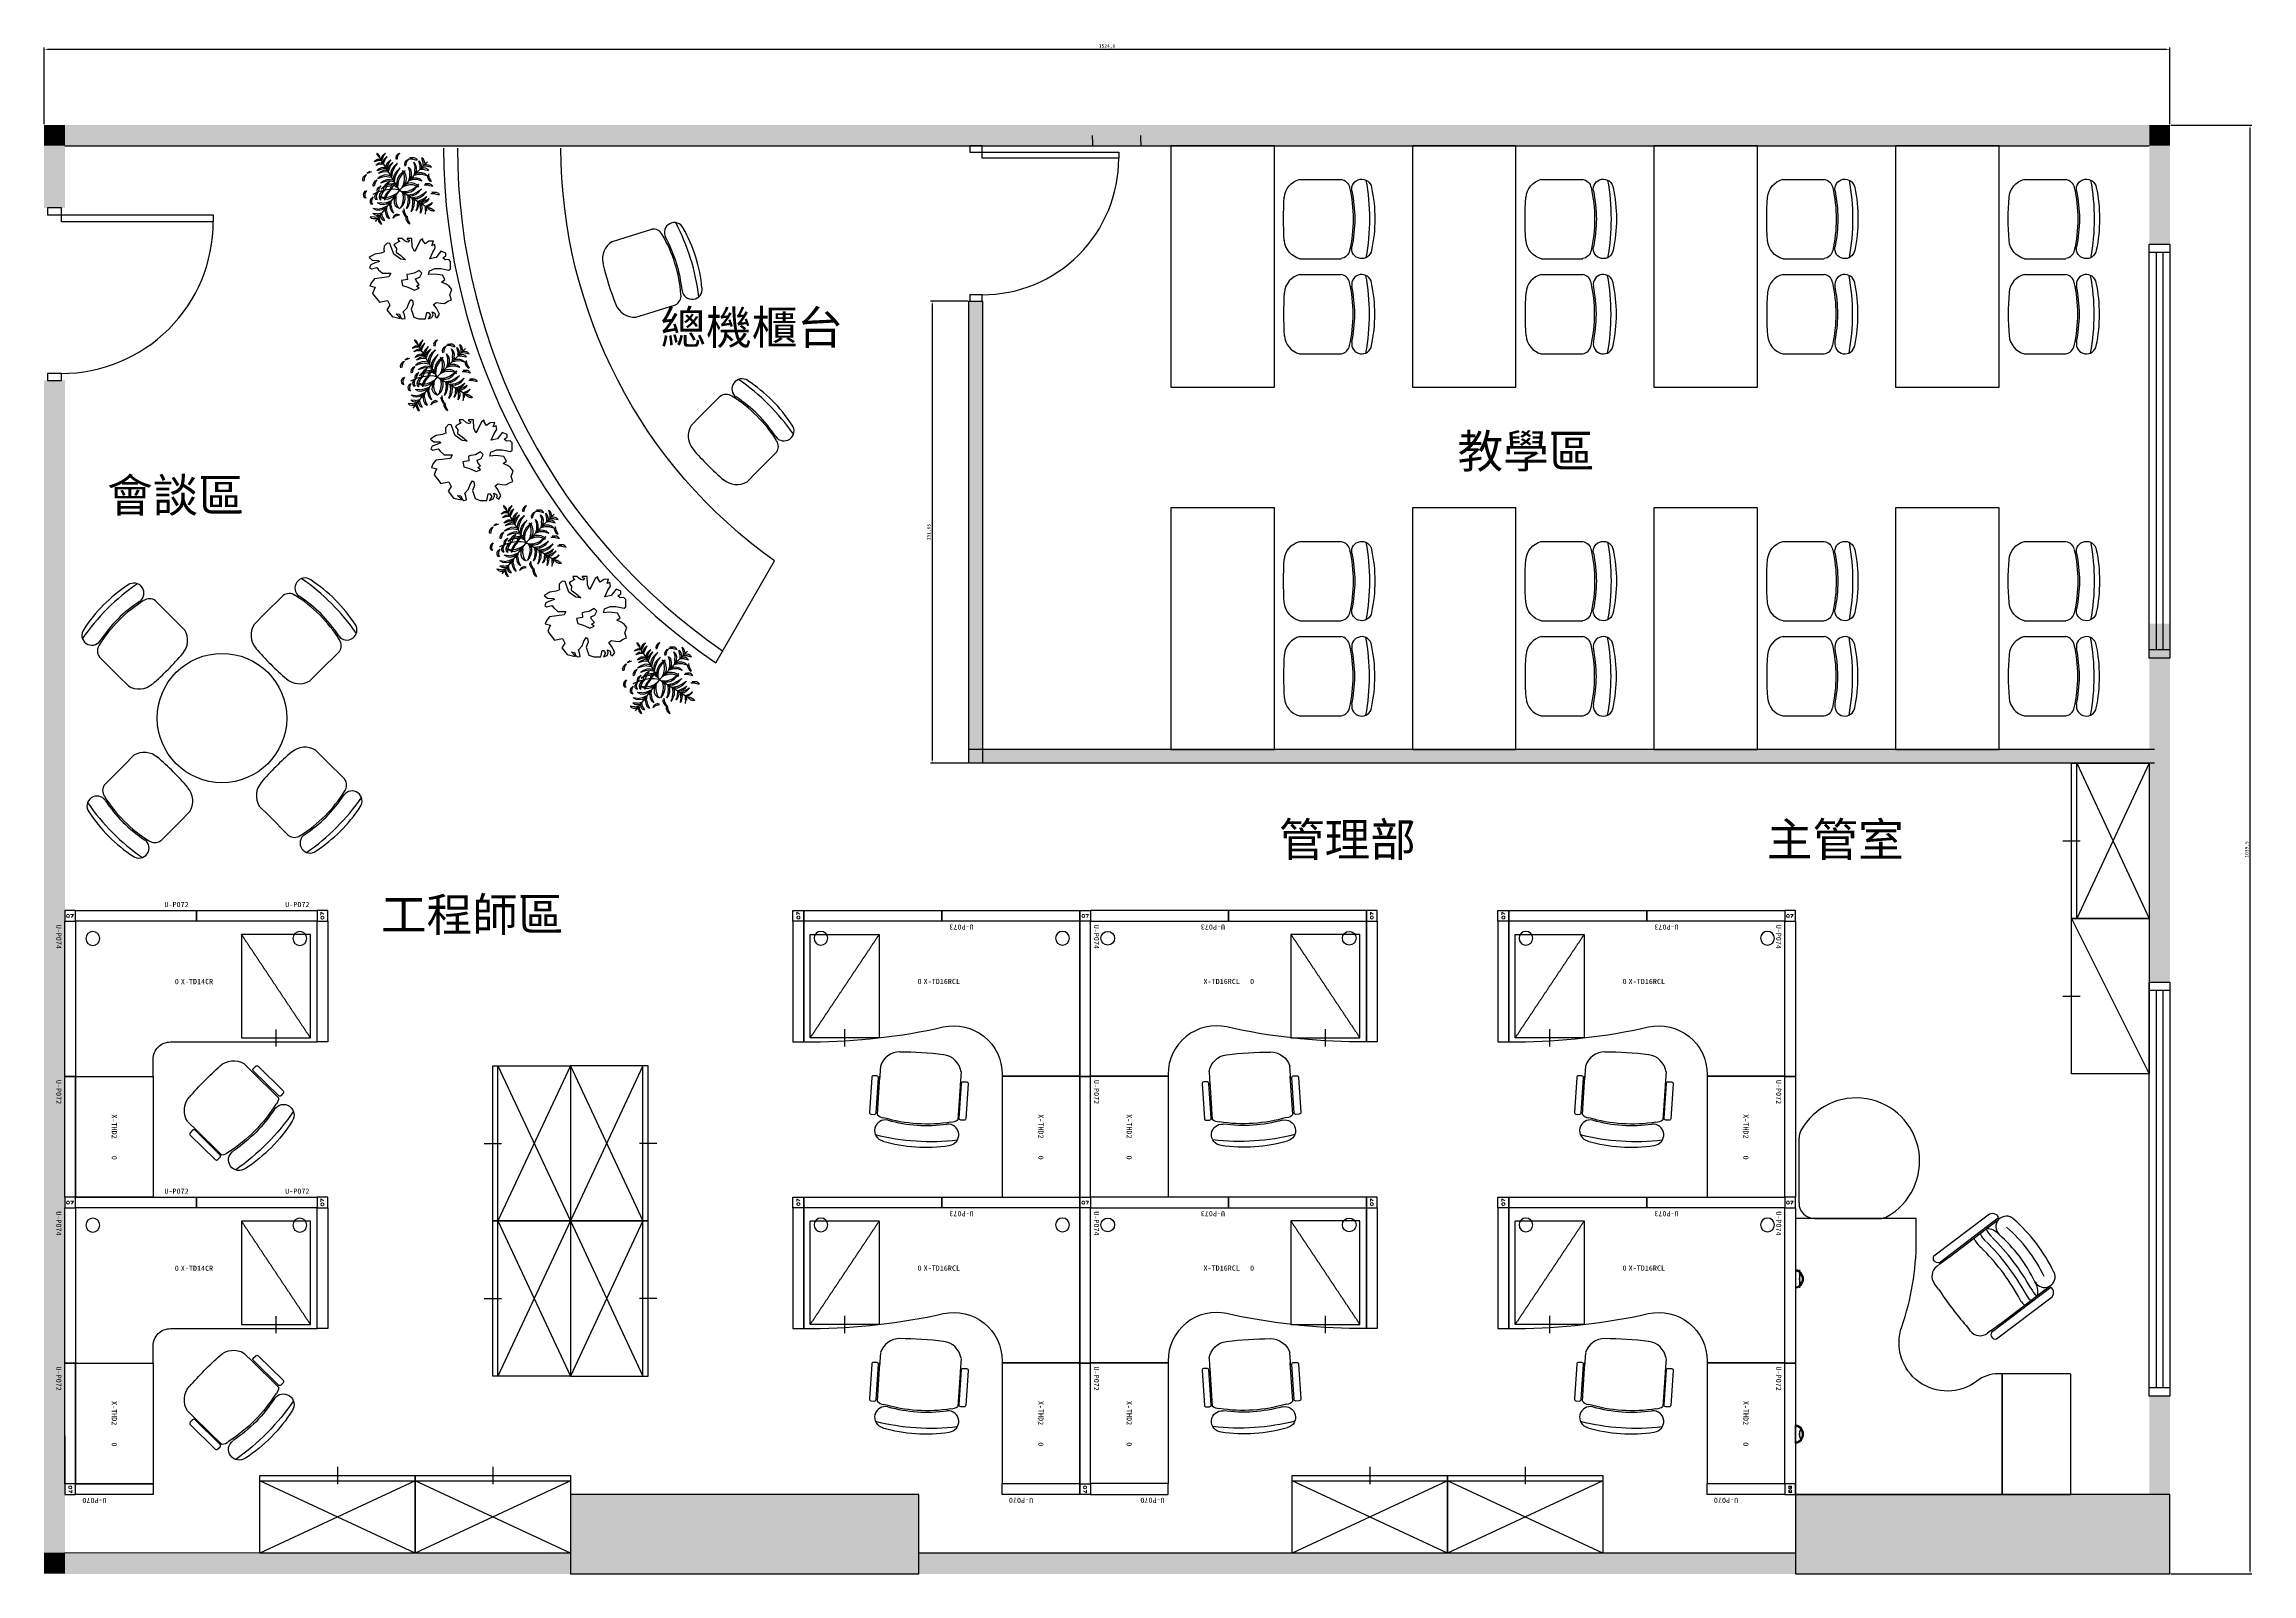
# Model space of a CAD drawing. Header units: millimetres. Extents: x 244 to 4336, y 1055 to 3448.
# Drawn here: x 244 to 1827, y 1055 to 2153 of the extents above; entities that cross this region are included whole.
import ezdxf
from ezdxf.enums import TextEntityAlignment as Align

# ---------------------------------------------------------------- set-up
doc = ezdxf.new("R2010")
doc.units = ezdxf.units.MM
doc.header["$LTSCALE"] = 0.5
doc.linetypes.add('DASHED', pattern=[0.75, 0.5, -0.25])
for name, color, linetype in [('BC', 3, 'Continuous'), ('CHAIR', 6, 'Continuous'), ('DIM', 1, 'Continuous'), ('door', 2, 'Continuous'), ('MF', 20, 'Continuous'), ('MT', 10, 'Continuous'), ('part_att', 3, 'Continuous'), ('PSPLAN', 4, 'Continuous'), ('PUTC', 6, 'Continuous'), ('SD', 1, 'Continuous'), ('table', 1, 'Continuous'), ('TREE-P', 92, 'Continuous'), ('TXT', 3, 'Continuous'), ('wall', 7, 'Continuous'), ('window', 7, 'Continuous')]:
    doc.layers.add(name, color=color, linetype=linetype)
doc.styles.add('kk', font='kaiu.ttf')
doc.styles.add('lmp', font='complex.shx', dxfattribs={"bigfont": 'chineset.shx'})
doc.dimstyles.new('ISO-25', dxfattribs={"dimtxt": 2.5, "dimasz": 2.5, "dimexe": 1.25, "dimexo": 0.625, "dimtad": 1, "dimtxsty": 'Standard', "dimcen": 2.5, "dimadec": 0, "dimazin": 0, "dimtfac": 1, "dimtmove": 0, "dimatfit": 3, "dimfxl": 1, "dimarcsym": 0})

# ---------------------------------------------------------------- blocks, each defined once
blk = doc.blocks.new('A$C2B010343')
at = {"color": 7}
for p, q in [((225, -209, 226), (225, -212, 226)), ((229, -215, 226), (232, -215, 226)), ((322, -215, 226), (325, -215, 226)), ((330, -209, 226), (330, -212, 226))]:
    blk.add_line(p, q, dxfattribs=at)
for p, q in [((229, -209, 226), (229, -216, 226)), ((230, -217, 226), (232, -217, 226)), ((232, -209, 226), (232, -215, 226)), ((322, -209, 226), (322, -215, 226)), ((323, -217, 226), (325, -217, 226)), ((325, -209, 226), (325, -216, 226))]:
    blk.add_line(p, q)
for centre, radius, start, end in [((277, -202, 226), 53.5, 190.7729, 349.2271), ((277, -202, 226), 50, 196.2602, 343.7398), ((277, -202, 226), 48, 198.21, 231.3725), ((277, -282, 226), 51.9, 54.7359, 125.2641), ((277, -282, 226), 49.9, 53.0439, 126.9561), ((277, -202, 226), 48, 233.8789, 306.1211), ((277, -202, 226), 48, 308.6275, 341.79)]:
    blk.add_arc(centre, radius, start, end)
blk = doc.blocks.new('DAL16LL')
for p, q in [((29.8, 0), (40.2, 0)), ((119.8, -2.5), (130.2, -2.5))]:
    blk.add_line(p, q)
at = {"color": 0}
blk.add_lwpolyline([(97.3, -61.6, 0.084397), (146.8, -70), (160, -70), (160, 0), (0, 0), (0, -120), (70, -120), (70, -117.3, 0.165811), (65.8, -105.1, -0.74643)], format="xyb", close=True, dxfattribs=at)
at = {"xscale": 0.09999999999990905, "yscale": 0.09999999999990905, "zscale": 0.09999999999990905}
for p in [(7.3, 20.9, -22.6), (97.3, 20.9, -22.6)]:
    blk.add_blockref('A$C2B010343', p, dxfattribs=at)
blk = doc.blocks.new('xtd16Sl')
at = {"layer": 'PUTC'}
blk.add_lwpolyline([(-80, -0.1, -0.414214), (-79.9, 0), (79.9, 0, -0.414214), (80, -0.1), (80, -69.9, -0.414214), (79.9, -70), (75, -70, -0.054703), (-0.9, -61.4, 0.479811), (-35, -88.8), (-35, -89.9, -0.414214), (-35.1, -90), (-79.9, -90, -0.414214), (-80, -89.9)], format="xyb", close=True, dxfattribs=at)
for centre in [(-70, -10), (70, -10)]:
    blk.add_circle(centre, 4, dxfattribs=at)
at = {"layer": 'part_att'}
for tag, p in [('BLKNAME', (-14.5, -36.5)), ('K', (12.5, -36.5))]:
    blk.add_attdef(tag, p, '', height=3, dxfattribs=at)
blk = doc.blocks.new('UP073')
at = {"color": 31}
blk.add_lwpolyline([(0, 0), (80, 0), (80, 6.2), (0, 6.2)], close=True, dxfattribs=at)
at = {"layer": 'part_att', "color": 3}
for tag, p in [('BLKNAME', (2, 8.2)), ('P', (26, 8.2)), ('K', (30, 8.2))]:
    blk.add_attdef(tag, p, '', height=3, dxfattribs=at)
blk = doc.blocks.new('CC_SS1')
at = {"color": 0}
for p, q in [((-24.2, 14.1), (-24.2, 6)), ((22.6, 13.9), (22.6, 6)), ((-24.2, -14.1), (-24.2, 8.2)), ((22.6, 8.2), (22.6, -14))]:
    blk.add_line(p, q, dxfattribs=at)
for points in [[(-25.9, 8.2), (-27.9, 8.2, 0.414214), (-28.9, 7.2), (-28.9, -13.1, 0.414214), (-27.9, -14.1), (-25.9, -14.1, 0.414214), (-25, -13.1), (-25, 7.2, 0.414214)], [(24.2, 8.2), (26.2, 8.2, -0.414214), (27.1, 7.2), (27.1, -13.1, -0.414214), (26.2, -14.1), (24.2, -14.1, -0.414214), (23.2, -13.1), (23.2, 7.2, -0.414214)]]:
    blk.add_lwpolyline(points, format="xyb", close=True, dxfattribs=at)
at = {"color": 0, "linetype": 'Continuous'}
blk.add_lwpolyline([(-17.9, -17, 0.042414), (-0.8, -18.8, 0.042414), (16.4, -17, 0.042414)], format="xyb", dxfattribs=at)
for centre, radius, start, end in [((-12.7, 11.2), 11.9, 94.0766, 165.8334), ((-0.9, -155.3), 178.7, 85.9234, 94.0766), ((11, 11.2), 11.9, 13.2566, 85.9234), ((-19, -23.1), 6.18, 80.2478, 260.1012), ((17.5, -23.1), 6.18, 279.8988, 99.7522), ((-0.8, 62.2), 93.5, 258.0899, 281.9101)]:
    blk.add_arc(centre, radius, start, end, dxfattribs=at)
at = {"color": 0}
for centre, radius, start, end in [((-20.2, -9.8), 5.89, 227.1618, 267.5717), ((-1, 72.1), 89.8, 257.5028, 282.6389), ((18.5, -9.7), 5.89, 270.7226, 312.8382), ((-0.8, 104.5), 132.4, 259.6211, 280.3789)]:
    blk.add_arc(centre, radius, start, end, dxfattribs=at)
blk = doc.blocks.new('*D31')
at = {"layer": 'Defpoints', "color": 0, "transparency": 16777216}
for p in [(907.1, 1968.4), (880.7, 1636.8), (907.1, 1636.8)]:
    blk.add_point(p, dxfattribs=at)
at = {"layer": 'DIM', "color": 0, "lineweight": -2, "transparency": 16777216}
for p, q in [((906.5, 1968.4), (879.5, 1968.4)), ((880.7, 1965.9), (880.7, 1639.3)), ((906.5, 1636.8), (879.5, 1636.8))]:
    blk.add_line(p, q, dxfattribs=at)
at = {"layer": 'DIM', "color": 0, "transparency": 16777216}
for points in [[(880.3, 1965.9), (881.1, 1965.9), (880.7, 1968.4)], [(880.3, 1639.3), (881.1, 1639.3), (880.7, 1636.8)]]:
    blk.add_solid(points, dxfattribs=at)
at = {"layer": 'DIM', "color": 0, "transparency": 16777216, "insert": (878.6, 1802.6), "char_height": 2.5, "attachment_point": 5, "rotation": 90}
blk.add_mtext('331,65', dxfattribs=at)
blk = doc.blocks.new('UP072')
at = {"color": 31}
blk.add_lwpolyline([(0, 0), (70, 0), (70, 6.2), (0, 6.2)], close=True, dxfattribs=at)
at = {"layer": 'part_att', "color": 3}
for tag, p in [('BLKNAME', (2, 8.2)), ('P', (26, 8.2)), ('K', (30, 8.2))]:
    blk.add_attdef(tag, p, '', height=3, dxfattribs=at)
blk = doc.blocks.new('DN46C3')
at = {"color": 0, "linetype": 'DASHED'}
for p, q in [((0, -60), (0, 0)), ((0, -60), (40, 0)), ((0, 0), (40, 0)), ((40, 0), (40, -60)), ((40, -60), (0, -60)), ((20, -65), (20, -55))]:
    blk.add_line(p, q, dxfattribs=at)
blk = doc.blocks.new('UP074')
at = {"color": 31}
blk.add_lwpolyline([(0, 0), (90, 0), (90, 6.2), (0, 6.2)], close=True, dxfattribs=at)
at = {"layer": 'part_att', "color": 3}
for tag, p in [('BLKNAME', (2, 8.2)), ('P', (26, 8.2)), ('K', (30, 8.2))]:
    blk.add_attdef(tag, p, '', height=3, dxfattribs=at)
blk = doc.blocks.new('xtd14Cr')
at = {"layer": 'PUTC'}
blk.add_lwpolyline([(25, -80, 0.414214), (15, -70), (-69.9, -70, -0.414214), (-70, -69.9), (-70, -0.1, -0.414214), (-69.9, 0), (69.9, 0, -0.414214), (70, -0.1), (70, -89.9, -0.414214), (69.9, -90), (25.1, -90, -0.414214), (25, -89.9)], format="xyb", close=True, dxfattribs=at)
for centre in [(-60, -10), (60, -10)]:
    blk.add_circle(centre, 4, dxfattribs=at)
at = {"layer": 'part_att'}
for tag, p in [('BLKNAME', (-13, -36.5)), ('K', (11, -36.5))]:
    blk.add_attdef(tag, p, '', height=3, dxfattribs=at)
blk = doc.blocks.new('BC-CAB2')
at = {"color": 0}
for p, q in [((0, 0), (90, -42)), ((0, -42), (90, 0)), ((90, -42), (0, -42)), ((45, -50), (45, -40))]:
    blk.add_line(p, q, dxfattribs=at)
blk.add_lwpolyline([(90, -45), (0, -45), (0, 0), (90, 0)], close=True, dxfattribs=at)
blk = doc.blocks.new('xthd2')
blk.add_lwpolyline([(-35, -45), (35, -45), (35, 0), (-35, 0)], close=True)
at = {"layer": 'part_att'}
for tag, p in [('BLKNAME', (-13, -24)), ('K', (11, -24))]:
    blk.add_attdef(tag, p, '', height=3, dxfattribs=at)
blk = doc.blocks.new('UP070')
at = {"color": 31}
blk.add_lwpolyline([(0, 0), (45, 0), (45, 6.2), (0, 6.2)], close=True, dxfattribs=at)
at = {"layer": 'part_att', "color": 3}
for tag, p in [('BLKNAME', (2, 8.2)), ('P', (26, 8.2)), ('K', (30, 8.2))]:
    blk.add_attdef(tag, p, '', height=3, dxfattribs=at)
blk = doc.blocks.new('PBU_R')
at = {"color": 31}
blk.add_lwpolyline([(0, 6.2), (0, 0), (-6.2, 0), (-6.2, 6.2)], close=True, dxfattribs=at)
at = {"layer": 'PSPLAN', "color": 3, "style": 'lmp', "width": 0.483982}
blk.add_attdef('HEIGHT', text='', height=1.68, rotation=90, dxfattribs=at).set_placement((-2.2, 0.9), (-2.2, 5.5), align=Align.FIT)
blk = doc.blocks.new('door-sl')
blk.add_lwpolyline([(0.04, 0.04), (0, 0.04), (0, -0.04), (0.04, -0.04), (0.04, 0.04), (0.04, 0.92), (0.08, 0.92), (0.08, 0.04), (0.04, 0.04)])
blk.add_lwpolyline([(0.96, 0.04), (0.96, -0.04), (1, -0.04), (1, 0.04), (0.96, 0.04, 0.414214), (0.08, 0.92, 1)], format="xyb")
blk = doc.blocks.new('CC_SS0')
at = {"color": 0}
for p, q in [((-23.5, 12.7), (-23.5, 4.8)), ((-23.5, 4.8), (-23.5, -11.4)), ((22.5, 12.5), (22.5, 4.7)), ((22.5, 4.7), (22.5, -11.4))]:
    blk.add_line(p, q, dxfattribs=at)
at = {"color": 0, "linetype": 'Continuous'}
blk.add_lwpolyline([(-16.8, -17.6, 0.042414), (-0.6, -19.3, 0.042414), (15.7, -17.6, 0.042414)], format="xyb", dxfattribs=at)
for centre, radius, start, end in [((-12.2, 9.8), 11.7, 94.0766, 165.8334), ((-0.6, -153.8), 175.8, 85.9234, 94.0766), ((11.1, 9.8), 11.7, 13.2566, 85.9234), ((-17.8, -23.3), 5.83, 80.2478, 260.1012), ((16.6, -23.3), 5.83, 279.8988, 99.7522), ((-0.6, 57.3), 88.2, 258.0899, 281.9101)]:
    blk.add_arc(centre, radius, start, end, dxfattribs=at)
at = {"color": 0}
for centre, radius, start, end in [((-17.8, -10.5), 5.8, 188.3483, 259.9693), ((16.7, -10.5), 5.8, 280.0307, 351.6517), ((-0.5, 64), 82.3, 257.1708, 282.8292), ((-0.6, 97.2), 125, 259.6211, 280.3789)]:
    blk.add_arc(centre, radius, start, end, dxfattribs=at)
blk = doc.blocks.new('MT-75RU')
at = {"color": 0}
blk.add_circle((0, 0), 37.5, dxfattribs=at)
blk = doc.blocks.new('BC-CAB1')
at = {"color": 0}
for p, q in [((0, -45), (90, 0)), ((45, -50), (45, -40))]:
    blk.add_line(p, q, dxfattribs=at)
blk.add_lwpolyline([(90, -45), (0, -45), (0, 0), (90, 0)], close=True, dxfattribs=at)
blk = doc.blocks.new('window-f')
for p, q in [((0.02, 0.1667), (0.98, 0.1667)), ((0.02, -0.1667), (0.98, -0.1667))]:
    blk.add_line(p, q)
blk.add_lwpolyline([(0, 0.5), (1, 0.5), (1, -0.5), (0, -0.5)], close=True)
for points in [[(0.02, 0.5), (0.02, -0.5)], [(0.98, 0.5), (0.98, -0.5)]]:
    blk.add_lwpolyline(points)
blk = doc.blocks.new('*D32')
at = {"layer": 'Defpoints', "color": 0, "transparency": 16777216}
for p in [(1768.4, 2094.6), (1825.9, 2094.6), (1768.4, 1055.1)]:
    blk.add_point(p, dxfattribs=at)
at = {"layer": 'DIM', "color": 0, "lineweight": -2, "transparency": 16777216}
for p, q in [((1769, 2094.6), (1827.2, 2094.6)), ((1825.9, 1057.6), (1825.9, 2092.1)), ((1769, 1055.1), (1827.2, 1055.1))]:
    blk.add_line(p, q, dxfattribs=at)
at = {"layer": 'DIM', "color": 0, "transparency": 16777216}
for points in [[(1825.5, 2092.1), (1826.3, 2092.1), (1825.9, 2094.6)], [(1825.5, 1057.6), (1826.3, 1057.6), (1825.9, 1055.1)]]:
    blk.add_solid(points, dxfattribs=at)
at = {"layer": 'DIM', "color": 0, "transparency": 16777216, "insert": (1823.8, 1574.9), "char_height": 2.5, "attachment_point": 5, "rotation": 90}
blk.add_mtext('1039,5', dxfattribs=at)
blk = doc.blocks.new('DAMAS')
for p, q in [((24.2, 33.2), (-13.5, 33.2)), ((33.2, 24.2), (33.2, -13.5))]:
    blk.add_line(p, q)
for centre, radius, start, end in [((0, 0), 36.7, 119.088, 330.912), ((-13.5, 24.2), 9, 90, 119.088), ((24.2, 24.2), 9, 0, 90), ((24.2, -13.5), 9, 330.912, 0)]:
    blk.add_arc(centre, radius, start, end)
blk = doc.blocks.new('DA47E3')
at = {"ltscale": 0.04}
for p, q in [((39.2, 0), (0, 0)), ((-0.4, -0.4), (-0.4, -70)), ((39.6, -70), (39.6, -0.4)), ((-0.4, -70), (39.6, -70))]:
    blk.add_line(p, q, dxfattribs=at)
for centre, start, end in [((0, -0.4), 90, 180), ((39.2, -0.4), 0, 90)]:
    blk.add_arc(centre, 0.4, start, end, dxfattribs=at)
blk = doc.blocks.new('CC_HH1')
at = {"color": 3, "linetype": 'ByBlock'}
for p, q in [((-16.9, 26.8), (-16.2, 26.8)), ((-13, 26.8), (-16.2, 26.8)), ((13.4, 26.8), (17.4, 26.8)), ((-25, 17.5), (-25, -25.7)), ((-24.1, 17.5), (-24.1, 19.6)), ((-24.1, 17.5), (-24.1, 10.9)), ((24.6, 17.3), (24.6, 19.6)), ((24.6, 17.3), (24.6, 10.8)), ((25.5, 17.3), (25.5, -25.9)), ((-24.1, 10.8), (-24.1, -25.2)), ((24.6, 10.7), (24.6, -25.3))]:
    blk.add_line(p, q, dxfattribs=at)
for points in [[(-25, 17.5, 0.644661), (-29.9, 17.5), (-29.9, -22, 0.527133), (-25, -25.7)], [(25.5, 17.3, -0.644661), (30.4, 17.3), (30.4, -22.2, -0.527133), (25.5, -25.9)]]:
    blk.add_lwpolyline(points, format="xyb", dxfattribs=at)
for centre, radius, start, end in [((-16.9, 19.6), 7.2, 90, 180), ((0.2, -158.8), 186.1, 85.9234, 94.0766), ((17.4, 19.6), 7.2, 0, 90), ((27, 16.2), 2.67, 204.0272, 206.2628), ((-21.4, -22.4), 15.4, 74.4448, 100.1776), ((-21.4, -22.4), 10.9, 74.4448, 104.1249), ((0, 119.5), 132.7, 261.969, 278.031), ((0, 119.5), 128.2, 261.969, 278.031), ((21.5, -22.4), 15.4, 78.2918, 104.1249), ((21.5, -22.4), 10.9, 73.3346, 104.1249), ((-18, -26.4), 6.18, 80.2478, 260.1012), ((-21.4, -26.7), 10.9, 74.4448, 104.1249), ((-16.5, -10.3), 9.94, 219.7271, 267.1765), ((0, 115.3), 132.7, 261.969, 278.031), ((2.3, 79.9), 102, 259.1286, 268.8433), ((-1.8, 79.9), 102, 271.1567, 280.8714), ((16.9, -10.3), 9.94, 272.8235, 320.6864), ((18.4, -26.4), 6.18, 279.8988, 99.7522), ((21.5, -26.7), 10.9, 73.3346, 104.1249), ((0.2, 59), 93.4, 258.0899, 281.9101), ((0.2, 59), 87.2, 258.0899, 281.9101)]:
    blk.add_arc(centre, radius, start, end, dxfattribs=at)
blk = doc.blocks.new('MF-146N')
at = {"color": 0}
blk.add_lwpolyline([(0, 0), (140, 0), (140, 60), (0, 60)], close=True, dxfattribs=at)
blk = doc.blocks.new('TREEP1')
for p, q in [((-12.2, 15.5), (-13.1, 14.7)), ((-11.1, 15.4), (-13.1, 14.7)), ((-10.3, 13.6), (-12.3, 12.9)), ((-11.4, 13.6), (-12.3, 12.9)), ((-11.4, 15.9), (-12.2, 15.5)), ((-11.7, 19.1), (-11.8, 19.1)), ((-11.8, 19.1), (-11.8, 19)), ((-11.8, 19), (-11.8, 18.9)), ((-11.8, 18.9), (-11.7, 18.8)), ((-11.6, 19.1), (-11.7, 19.1)), ((-11.7, 18.8), (-11.7, 18.6)), ((-11.7, 18.6), (-11.6, 18.4)), ((-11.5, 19), (-11.6, 19.1)), ((-11.6, 18.4), (-11.4, 18.2)), ((-11.4, 18.9), (-11.5, 19)), ((-11.2, 18.8), (-11.4, 18.9)), ((-11.4, 18.2), (-11.3, 18)), ((-10.5, 16), (-11.4, 15.9)), ((-10.6, 14.1), (-11.4, 13.6)), ((-11.3, 18), (-11.2, 17.8)), ((-11, 18.7), (-11.2, 18.8)), ((-11.2, 17.8), (-11, 17.7)), ((-9.3, 15.5), (-11.1, 15.4)), ((-10.9, 18.5), (-11, 18.7)), ((-11, 17.7), (-10.9, 17.5)), ((-10.7, 18.3), (-10.9, 18.5)), ((-10.9, 17.5), (-10.8, 17.4)), ((-10.8, 17.4), (-10.7, 17.3)), ((-10.6, 18.1), (-10.7, 18.3)), ((0, 0), (-10.7, 17.8)), ((-10.7, 17.3), (-10.6, 17.2)), ((-10.5, 18), (-10.6, 18.1)), ((-10.6, 17.2), (-10.5, 17.1)), ((-9.5, 14.3), (-10.6, 14.1)), ((-9.5, 11.6), (-10.6, 11)), ((-10.4, 17.8), (-10.5, 18)), ((-10.5, 17.1), (-10.4, 17)), ((-10.5, 16), (-9.5, 16)), ((-10.3, 17.6), (-10.4, 17.8)), ((-10.4, 17), (-10.3, 17)), ((-10.3, 17.5), (-10.3, 17.6)), ((-10.2, 17.3), (-10.3, 17.5)), ((-10.3, 17), (-10.3, 16.9)), ((-10.3, 16.9), (-10.2, 16.9)), ((-10.3, 13.6), (-8.4, 13.7)), ((-10.2, 17.2), (-10.2, 17.3)), ((-10.2, 17.1), (-10.2, 17.2)), ((-10.2, 17), (-10.2, 17.1)), ((-10.2, 16.9), (-10.2, 17)), ((-10.2, 17), (-10.2, 17)), ((-10.2, 16.9), (-10.2, 16.9)), ((-10.2, 16.9), (-10.2, 16.9)), ((-10.2, 16.9), (-10.2, 16.9)), ((-9.3, 17), (-9.5, 16)), ((-9.5, 14.3), (-8.7, 14.2)), ((-8.4, 11.7), (-9.5, 11.6)), ((-8.8, 17.9), (-9.3, 17)), ((-8.4, 17.5), (-9.3, 15.5)), ((-8, 18.6), (-8.8, 17.9)), ((-8.4, 15.2), (-8.7, 14.2)), ((-8.4, 17.5), (-7.3, 19.2)), ((-7.9, 16.1), (-8.4, 15.2)), ((-7.5, 15.7), (-8.4, 13.7)), ((-8.4, 11.7), (-7.2, 11.7)), ((-8, 18.6), (-7.3, 19.2)), ((-7.2, 16.8), (-7.9, 16.1)), ((-7.5, 15.7), (-6.4, 17.5)), ((-7.2, 16.8), (-6.4, 17.5)), ((-7, 12.9), (-7.2, 11.7)), ((-6.3, 14.1), (-7, 12.9)), ((-5.8, 13.6), (-6.9, 11.1)), ((-5.3, 15), (-6.3, 14.1)), ((-5.4, 12.6), (-6, 11.5)), ((-4.9, 12.1), (-5.9, 9.7)), ((-5.8, 13.6), (-4.5, 15.7)), ((-4.5, 13.5), (-5.4, 12.6)), ((-5.3, 15), (-4.5, 15.7)), ((-4.9, 12.1), (-3.4, 14.4)), ((-4.5, 13.5), (-3.4, 14.4)), ((-2.6, 12.6), (-3.8, 11.1)), ((-2.6, 11.8), (-3.7, 9.3)), ((-2.6, 11.8), (-0.9, 14.1)), ((-2.6, 12.6), (-0.9, 14.1)), ((-1.6, 17.8), (-1.9, 16.9)), ((-1.9, 16.9), (-1.7, 15.9)), ((-0.7, 18.9), (-1.6, 17.8)), ((-0.9, 17.8), (-1.3, 16)), ((-1, 10.2), (0.5, 11.6)), ((-1, 9.5), (0.5, 11.6)), ((-0.9, 17.8), (0.2, 19.3)), ((-0.7, 18.9), (0.4, 19.3)), ((0, 0), (14.7, 14.7)), ((2.9, 14.5), (2.6, 13.5)), ((2.6, 13.5), (2.8, 12.5)), ((3.8, 15.6), (2.9, 14.5)), ((3.6, 14.4), (3.2, 12.6)), ((3.6, 14.4), (4.7, 15.9)), ((3.8, 15.6), (4.8, 15.9)), ((7.1, 16.2), (4.8, 16.2)), ((5.9, 10.7), (4.8, 11.9)), ((5.5, 9.7), (4.8, 11.9)), ((6.6, 16.9), (5.4, 16.8)), ((7.7, 16.9), (6.6, 16.9)), ((7.1, 16.2), (9.2, 15.6)), ((8.2, 12.4), (7.5, 14.5)), ((8.5, 13.4), (7.5, 14.5)), ((8.6, 16.4), (7.7, 16.9)), ((8, 9.9), (8.2, 12.4)), ((9, 11.8), (8.5, 13.4)), ((8.6, 16.4), (9.2, 15.6)), ((8.9, 10.2), (9, 11.8)), ((10.7, 13.1), (10.2, 15.2)), ((10.9, 14.5), (10.2, 15.2)), ((10.7, 13.1), (10.7, 10.7)), ((11.4, 13.6), (10.9, 14.5)), ((11.6, 12.5), (11.3, 11.3)), ((12.5, 11.6), (11.3, 11.3)), ((11.6, 12.5), (11.4, 13.6)), ((12.5, 16.1), (11.8, 16.8)), ((12.3, 14.7), (11.8, 16.8)), ((12.3, 14.7), (12.3, 12.3)), ((14.6, 12.4), (12.3, 12.3)), ((13, 15.2), (12.5, 16.1)), ((13.6, 11.4), (12.5, 11.6)), ((13.2, 14.2), (13, 15.2)), ((13.2, 14.2), (13.1, 13.1)), ((14.1, 13.2), (13.1, 13.1)), ((15.2, 13), (14.1, 13.2)), ((14.6, 12.4), (16.7, 11.9)), ((16, 12.6), (15.2, 13)), ((16, 12.6), (16.7, 11.9)), ((-19, 6.6), (-19.3, 5.5)), ((-19.3, 5.5), (-19.1, 4.6)), ((-18.1, 7.6), (-19, 6.6)), ((-18.2, 6.5), (-18.6, 4.7)), ((-18.2, 6.5), (-17.2, 8.1)), ((-18.1, 7.6), (-17, 8.1)), ((-15.4, 9.7), (-16.9, 8.7)), ((-14.5, 9.5), (-16.9, 8.7)), ((-13.4, 3.9), (-13.8, 2.8)), ((-13.8, 2.8), (-13.6, 1.9)), ((-12.6, 4.9), (-13.4, 3.9)), ((-12.7, 3.7), (-13.1, 2)), ((-12.7, 3.7), (-11.6, 5.4)), ((0, 0), (-12.7, -16.4)), ((-12.6, 4.9), (-11.5, 5.4)), ((-10.6, 11), (-11.7, 10.1)), ((-9.2, 10.9), (-11.7, 10.1)), ((-11.5, 0.7), (-11.7, -0.3)), ((-10.6, 1.6), (-11.5, 0.7)), ((-9.9, 7), (-11.4, 5.9)), ((-9, 6.8), (-11.4, 5.9)), ((-10.7, 0.5), (-11.1, -1.1)), ((-9.7, 9.5), (-10.9, 8.7)), ((-8.4, 9.5), (-10.9, 8.7)), ((-10.7, 0.5), (-9.6, 2.3)), ((-10.6, 1.6), (-9.5, 2.3)), ((-8, 7.8), (-9.9, 7)), ((-8.3, 4.7), (-9.9, 3.6)), ((-7.4, 4.5), (-9.9, 3.6)), ((-8.7, 10.1), (-9.7, 9.5)), ((-8.1, 1.8), (-9.5, 0.5)), ((-7.7, 1.5), (-9.5, 0.5)), ((-6.9, 11.1), (-9.2, 10.9)), ((-6.5, 7.1), (-9, 6.8)), ((-7.4, 10.4), (-8.7, 10.1)), ((-8.4, 9.5), (-5.9, 9.7)), ((-6.5, 5.4), (-8.3, 4.7)), ((-7.6, 2.6), (-8.3, 1.1)), ((-8.3, 1.1), (-8.3, -0.2)), ((-6.6, 2.5), (-8.1, 1.8)), ((-5.3, 0.3), (-8.1, -0.2)), ((-6.3, 8), (-8, 7.8)), ((-5.9, 1.9), (-7.7, 1.5)), ((-6.6, 3.6), (-7.6, 2.6)), ((-6.6, 2.3), (-7.6, -0.1)), ((-7.4, 10.4), (-6.4, 10.3)), ((-4.9, 4.8), (-7.4, 4.5)), ((-6.6, 2.3), (-5.2, 4.4)), ((-6.6, 3.6), (-5.2, 4.4)), ((-4.9, 3), (-6.6, 2.5)), ((-6.5, 7.1), (-4.1, 6.8)), ((-4.8, 5.5), (-6.5, 5.4)), ((-6, 11.5), (-6.4, 10.3)), ((-6.3, 8), (-4.6, 7.6)), ((-6.3, -2.3), (-4.1, 0.4)), ((-4.1, 2.2), (-5.9, 1.9)), ((-5.9, -0.8), (-4.5, 0.3)), ((-2.6, 0.4), (-5.3, 0.3)), ((-4.9, 4.8), (-2.7, 4.4)), ((-3.2, 3), (-4.9, 3)), ((-4.8, 5.5), (-3.1, 5.2)), ((-4.4, 2.2), (-4.7, 1.2)), ((-4.7, 1.2), (-4.5, 0.3)), ((-4.5, 9.3), (-4.6, 7.6)), ((-3.8, 11.1), (-4.5, 9.3)), ((-3.7, 3), (-4.4, 2.2)), ((-3.7, 9.3), (-4.1, 6.8)), ((-2.3, 2.1), (-4.1, 2.2)), ((-3.8, 1.6), (-4.1, 0.4)), ((-2.8, 2.8), (-3.8, 1.6)), ((-2.6, 3.7), (-3.7, 3)), ((-1.9, 2.5), (-3.2, 3)), ((-3, 6.9), (-3.1, 5.2)), ((-2.2, 8.8), (-3, 6.9)), ((-2.8, 2.8), (-1.7, 3.6)), ((-2.3, 6.8), (-2.7, 4.4)), ((-2.6, 3.7), (-1.7, 3.6)), ((0, 0), (-2.6, 0.4)), ((-1, 9.5), (-2.3, 6.8)), ((-2.3, 2.1), (-0.9, 1.3)), ((-1, 10.2), (-2.2, 8.8)), ((-1.9, 2.5), (-0.9, 1.6)), ((-0.9, 6.1), (-1.3, 4.5)), ((-1.3, 4.5), (-1.3, 3)), ((-1.3, 3), (-1, 1.5)), ((0.1, 7.7), (-0.9, 6.1)), ((-0.8, 3.1), (-0.9, 1.3)), ((-0.5, 5), (-0.8, 3.1)), ((0.4, 6.8), (-0.5, 5)), ((0, 0), (15.4, -9.5)), ((1.4, 9.1), (0.1, 7.7)), ((1.5, 8.5), (0.4, 6.8)), ((1.4, 9.1), (3, 10.2)), ((1.5, 8.5), (3, 10.2)), ((2.3, 3.4), (1.5, 1.5)), ((3.3, 2.3), (1.5, 1.5)), ((2.3, 8.6), (1.6, 10.1)), ((2.8, 9.2), (1.6, 10.1)), ((2.8, 3.1), (1.6, 1.6)), ((3.1, 2.8), (1.6, 1.7)), ((2.7, 7), (2.3, 8.6)), ((2.3, 3.4), (2.7, 5.2)), ((2.7, 5.2), (2.7, 7)), ((3.4, 7.9), (2.8, 9.2)), ((2.8, 3.1), (3.6, 4.8)), ((4.8, 3.6), (3.1, 2.8)), ((5.2, 2.7), (3.3, 2.3)), ((3.7, 6.3), (3.4, 7.9)), ((3.6, 4.8), (3.7, 6.3)), ((5.5, 7.3), (4.8, 4.8)), ((7.3, 5.5), (4.8, 4.8)), ((6.3, 3.7), (4.8, 3.6)), ((4.9, -0.4), (6.8, 0.4)), ((7, 2.7), (5.2, 2.7)), ((5.5, 7.3), (5.5, 9.7)), ((6.3, 7.6), (5.6, 5.6)), ((7.5, 6.4), (5.6, 5.6)), ((6.3, 9.1), (5.9, 10.7)), ((6, -0.9), (7.7, 0.2)), ((6.3, 7.6), (6.3, 9.1)), ((7.8, 3.4), (6.3, 3.7)), ((6.8, 0.4), (8.4, 1.6)), ((8.6, 2.3), (7, 2.7)), ((9.7, 5.5), (7.3, 5.5)), ((9.1, 6.3), (7.5, 6.4)), ((8, 9.9), (7.6, 7.6)), ((9.9, 8.1), (7.6, 7.6)), ((7.7, 0.2), (9, 1.5)), ((9.2, 2.8), (7.8, 3.4)), ((8.9, 10.2), (8.4, 8.4)), ((10.1, 9), (8.4, 8.4)), ((8.4, 1.6), (10.2, 3.1)), ((8.6, 2.3), (10, 1.7)), ((9, 1.5), (10.2, 3.1)), ((10.7, 5.9), (9.1, 6.3)), ((9.2, 2.8), (10, 1.7)), ((9.4, -0.9), (11.6, 0.6)), ((9.7, 5.5), (11.8, 4.9)), ((12.4, 8.2), (9.9, 8.1)), ((11.8, 9), (10.1, 9)), ((10.2, -1), (11.6, 0.6)), ((13, 10.8), (10.7, 10.7)), ((10.7, 5.9), (11.8, 4.9)), ((13.4, 8.5), (11.8, 9)), ((12.4, 8.2), (14.5, 7.6)), ((15.2, 2.6), (12.9, 2.6)), ((13, 10.8), (15.2, 10.3)), ((13.4, 8.5), (14.5, 7.6)), ((14.7, 3.3), (13.5, 3.2)), ((14.5, 11), (13.6, 11.4)), ((14.5, 11), (15.2, 10.3)), ((15.8, 3.3), (14.7, 3.3)), ((14.8, 6.6), (14.8, 7.7)), ((14.8, 6.6), (15.1, 5.7)), ((15.1, 5.7), (15.7, 4.9)), ((15.2, 2.6), (17.4, 2)), ((15.6, 6.2), (15.3, 8.4)), ((15.6, 6.2), (16.6, 4.4)), ((15.7, 4.9), (16.6, 4.4)), ((16.7, 2.8), (15.8, 3.3)), ((16.7, 2.8), (17.4, 2)), ((-18.4, -1.2), (-18.8, -2.2)), ((-18.8, -2.2), (-18.7, -3.2)), ((-18.7, -3.2), (-18.3, -3.8)), ((-18.4, -1.2), (-17.6, -0.4)), ((-18.3, -3.8), (-17.4, -4)), ((-17.7, -1.2), (-18, -2.2)), ((-18, -2.2), (-18, -3.3)), ((-18, -3.3), (-17.4, -4)), ((-17.7, -1.2), (-17, -0.2)), ((-14.9, -4.5), (-15.3, -5.5)), ((-15.3, -5.5), (-15.2, -6.5)), ((-15.2, -6.5), (-14.8, -7.1)), ((-14.9, -4.5), (-14.1, -3.8)), ((-14.8, -7.1), (-13.9, -7.4)), ((-14.2, -4.5), (-14.5, -5.6)), ((-14.5, -5.6), (-14.5, -6.6)), ((-14.5, -6.6), (-13.9, -7.4)), ((-14.2, -4.5), (-13.5, -3.5)), ((-11, -1), (-13.9, -2.3)), ((-12.3, -10.3), (-13.7, -9.6)), ((-11.4, -9.9), (-13.7, -9.6)), ((-12.4, -2.1), (-12.9, -3.1)), ((-12.9, -3.1), (-12.8, -4.1)), ((-12.8, -4.1), (-12.4, -4.7)), ((-12.4, -2.1), (-11.6, -1.3)), ((-12.4, -4.7), (-11.6, -5)), ((-12.3, -10.3), (-10.6, -10.5)), ((-11.8, -2.1), (-12.1, -3.2)), ((-12.1, -3.2), (-12, -4.2)), ((-12, -4.2), (-11.6, -5)), ((-11.8, -2.1), (-11.1, -1.1)), ((-11.7, -0.3), (-11.6, -1.3)), ((-9.1, -6.9), (-11.4, -6.7)), ((-10.1, -7.4), (-11.4, -6.7)), ((-11.4, -9.9), (-8.9, -9.4)), ((-8.1, -0.2), (-11, -1)), ((-10.3, -2.3), (-10.6, -3.5)), ((-10.6, -3.5), (-10.4, -4.6)), ((-10.6, -10.5), (-8.9, -10.2)), ((-10.4, -4.6), (-9.8, -5.2)), ((-9.6, -1.3), (-10.3, -2.3)), ((-8.9, -4.1), (-10.1, -3.4)), ((-8.4, -3.8), (-10.1, -3.4)), ((-10.1, -7.4), (-8.4, -7.6)), ((-9.3, -2.4), (-9.8, -3.8)), ((-9.8, -3.8), (-9.8, -5.2)), ((-8.8, -0.5), (-9.6, -1.3)), ((-8.7, -1.2), (-9.3, -2.4)), ((-9.1, -6.9), (-6.6, -6.4)), ((-8.9, -4.1), (-7.6, -4.6)), ((-8.9, -9.4), (-6.4, -8.3)), ((-8.9, -10.2), (-7.1, -9.3)), ((-8.8, -0.5), (-7.6, -0.1)), ((-8.7, -1.2), (-7.6, -0.1)), ((-8.4, -3.8), (-6.9, -3.9)), ((-8.4, -7.6), (-6.5, -7.1)), ((-7, -2.2), (-7.7, -3.8)), ((-6.3, -2.3), (-7.7, -5.2)), ((-7.7, -3.8), (-7.7, -5.2)), ((-7.6, -4.6), (-6.1, -4.7)), ((-7.4, -11), (-7.1, -9.3)), ((-7.4, -11), (-7.1, -12.6)), ((-5.9, -0.8), (-7, -2.2)), ((-6.9, -3.9), (-4.8, -3.4)), ((-6.7, -10.8), (-6.4, -8.3)), ((-6.7, -10.8), (-6.2, -12.9)), ((-6.6, -6.4), (-4.1, -5.4)), ((-6.5, -7.1), (-4.8, -6.3)), ((-6.1, -4.7), (-4.4, -4.1)), ((-5, -8), (-4.8, -6.3)), ((-5, -8), (-4.8, -9.7)), ((-4.8, -3.4), (-3, -2.7)), ((-4.8, -9.7), (-4.1, -11)), ((-4.4, -4.1), (-2.8, -3.1)), ((-4.4, -7.8), (-4.1, -5.4)), ((-4.4, -7.8), (-3.9, -10)), ((-4.1, -11), (-3, -12)), ((-3.9, -10), (-3, -12)), ((-3, -2.7), (-1.3, -1.6)), ((-2.8, -3.1), (-1.5, -2)), ((-2.7, -5.1), (-2.8, -6.7)), ((-2.8, -6.7), (-2.2, -8)), ((-2.3, -3.4), (-2.7, -5.1)), ((-2.3, -3.4), (-1.6, -1.9)), ((-2.2, -8), (-1.2, -9)), ((-1.8, -3.5), (-1.9, -5.3)), ((-1.9, -5.3), (-1.6, -7)), ((-1.8, -3.5), (-1.3, -1.6)), ((-1.6, -7), (-1, -8.5)), ((-1.2, -9), (0.1, -9.6)), ((-1, -8.5), (0.1, -9.6)), ((1.4, -7.7), (0.5, -9.5)), ((1.8, -8.1), (0.5, -9.5)), ((3.1, -0.8), (1.3, -0.9)), ((2, -2.2), (1.3, -0.9)), ((3, -1.2), (1.4, -0.9)), ((1.4, -7.7), (1.9, -5.9)), ((2.5, -1.9), (1.5, -0.9)), ((1.8, -8.1), (2.5, -6.6)), ((1.9, -5.9), (2.2, -4.1)), ((2.2, -4.1), (2, -2.2)), ((2, -11.6), (2, -10.6)), ((3, -3.2), (2.5, -1.9)), ((2.5, -6.6), (3, -4.8)), ((2.8, -12), (2.5, -9.8)), ((3, -1.2), (4.5, -1.3)), ((3, -4.8), (3, -3.2)), ((3.1, -0.8), (4.9, -0.4)), ((4.5, -7.4), (3.6, -9.8)), ((4.7, -8.3), (3.6, -9.8)), ((6.8, -2.3), (4.4, -2.7)), ((4.8, -4.9), (4.4, -2.7)), ((4.5, -1.3), (6, -0.9)), ((4.5, -7.4), (4.8, -4.9)), ((4.7, -8.3), (5.4, -6.5)), ((6.9, -3), (5.2, -3.1)), ((5.5, -4.7), (5.2, -3.1)), ((5.4, -6.5), (5.5, -4.7)), ((6.8, -9), (5.9, -11.4)), ((7, -9.8), (5.9, -11.4)), ((6.8, -2.3), (9.4, -0.9)), ((9.3, -3.7), (6.8, -4.1)), ((7.1, -6.5), (6.8, -4.1)), ((6.8, -9), (7.1, -6.5)), ((6.9, -3), (8.7, -2.1)), ((7, -9.8), (7.8, -8)), ((9.3, -4.5), (7.6, -4.6)), ((7.9, -6.2), (7.6, -4.6)), ((7.8, -8), (7.9, -6.2)), ((9.5, -8.4), (8.6, -10.8)), ((9.5, -9.7), (8.6, -10.8)), ((8.7, -2.1), (10.2, -1)), ((9.3, -3.7), (11.7, -2.5)), ((9.3, -4.5), (11, -3.7)), ((9.5, -8.4), (9.7, -5.9)), ((9.5, -9.7), (10, -8.6)), ((12.1, -4.9), (9.7, -5.9)), ((10, -8.6), (10.4, -7.4)), ((11.4, -5.9), (10.2, -6.3)), ((10.4, -7.4), (10.2, -6.3)), ((11.1, -9.6), (10.8, -12)), ((11.4, -11.1), (10.8, -12)), ((11, -3.7), (12.6, -2.6)), ((13.5, -5.7), (11.1, -6.9)), ((11.1, -9.6), (11.1, -6.9)), ((11.4, -5.9), (12.5, -5.3)), ((11.7, -9.8), (11.4, -11.1)), ((11.7, -2.5), (14.1, -0.8)), ((12.8, -6.9), (11.7, -7.2)), ((11.8, -8.4), (11.7, -7.3)), ((11.8, -8.4), (11.7, -9.8)), ((12.1, -4.9), (14.3, -3.4)), ((12.5, -5.3), (13.5, -4.5)), ((12.6, -2.6), (14.1, -0.8)), ((12.8, -6.9), (14, -6.2)), ((13.6, -10.6), (13.4, -12.6)), ((13.5, -4.5), (14.3, -3.4)), ((13.5, -5.7), (15.6, -4.4)), ((15.6, -7.6), (13.6, -8.5)), ((13.6, -10.6), (13.6, -8.5)), ((14, -6.2), (15, -5.3)), ((15, -8.5), (14.1, -8.7)), ((14.2, -9.7), (14.1, -8.8)), ((14.2, -9.7), (14.1, -10.8)), ((15, -5.3), (15.6, -4.4)), ((15, -8.5), (15.9, -7.9)), ((15.2, -9.5), (15.3, -9.4)), ((15.2, -9.6), (15.2, -9.5)), ((15.2, -9.5), (15.2, -9.5)), ((15.2, -9.5), (15.2, -9.5)), ((15.3, -9.7), (15.2, -9.6)), ((15.3, -9.4), (15.3, -9.4)), ((15.3, -9.4), (15.3, -9.4)), ((15.3, -9.4), (15.4, -9.4)), ((15.3, -9.8), (15.3, -9.7)), ((15.3, -9.7), (15.3, -9.7)), ((15.4, -9.9), (15.3, -9.8)), ((15.4, -9.4), (15.5, -9.3)), ((15.4, -9.4), (15.4, -9.4)), ((15.5, -10), (15.4, -9.9)), ((15.5, -9.3), (15.6, -9.3)), ((15.6, -10.1), (15.5, -10)), ((15.6, -7.6), (17.2, -6.5)), ((15.6, -9.3), (15.6, -9.3)), ((15.6, -9.3), (15.7, -9.3)), ((15.7, -10.2), (15.6, -10.1)), ((15.7, -9.3), (15.8, -9.3)), ((15.9, -10.3), (15.7, -10.2)), ((15.8, -9.3), (15.9, -9.3)), ((15.9, -7.9), (16.7, -7.2)), ((15.9, -9.3), (16, -9.3)), ((16, -10.4), (15.9, -10.3)), ((16, -9.3), (16.1, -9.4)), ((16.2, -10.6), (16, -10.4)), ((16.1, -9.4), (16.2, -9.4)), ((16.2, -9.4), (16.3, -9.4)), ((16.4, -10.7), (16.2, -10.6)), ((16.3, -9.4), (16.5, -9.5)), ((18.7, -2), (16.4, -2)), ((16.6, -10.7), (16.4, -10.7)), ((16.5, -9.5), (16.6, -9.6)), ((16.6, -9.6), (16.8, -9.7)), ((16.8, -10.8), (16.6, -10.7)), ((16.7, -7.2), (17.2, -6.5)), ((16.8, -9.7), (17, -9.8)), ((17, -10.9), (16.8, -10.8)), ((18.2, -1.3), (17, -1.3)), ((17, -9.8), (17.2, -9.9)), ((17.2, -10.9), (17, -10.9)), ((17.2, -9.9), (17.4, -10)), ((17.4, -10.9), (17.2, -10.9)), ((17.4, -10), (17.5, -10.2)), ((17.6, -11), (17.4, -10.9)), ((17.5, -10.2), (17.7, -10.3)), ((17.7, -11), (17.6, -11)), ((17.7, -10.3), (17.9, -10.4)), ((17.9, -11), (17.7, -11)), ((17.9, -10.4), (18, -10.5)), ((18, -11), (17.9, -11)), ((18, -10.5), (18.1, -10.6)), ((18.1, -10.9), (18, -11)), ((18.1, -10.6), (18.2, -10.7)), ((18.2, -10.9), (18.1, -10.9)), ((19.3, -1.3), (18.2, -1.3)), ((18.2, -10.7), (18.2, -10.8)), ((18.2, -10.8), (18.2, -10.8)), ((18.2, -10.8), (18.2, -10.9)), ((18.2, -10.9), (18.2, -10.9)), ((18.7, -2), (20.8, -2.5)), ((20.2, -1.7), (19.3, -1.3)), ((20.2, -1.7), (20.8, -2.5)), ((-13, -14.2), (-15.2, -14)), ((-14.5, -14.6), (-15.2, -14)), ((-14.5, -14.6), (-13.5, -14.9)), ((-13, -12.8), (-13.8, -12.3)), ((-11.6, -12.4), (-13.8, -12.3)), ((-13.5, -14.9), (-12.3, -14.9)), ((-13, -12.8), (-12, -13.1)), ((-13, -14.2), (-10.6, -13.7)), ((-12.3, -14.9), (-11.1, -14.4)), ((-12, -13.1), (-10.9, -13.1)), ((-11.6, -12.4), (-9.2, -11.9)), ((-11, -15.4), (-11.1, -14.4)), ((-11, -15.4), (-10.7, -16.5)), ((-10.9, -13.1), (-9.7, -12.7)), ((-10.7, -16.5), (-10.1, -17.3)), ((-10.2, -15.9), (-10.6, -13.7)), ((-10.2, -15.9), (-9.4, -17.8)), ((-10.1, -17.3), (-9.4, -17.8)), ((-9.8, -13.8), (-9.7, -12.7)), ((-9.8, -13.8), (-9.5, -14.8)), ((-9.5, -14.8), (-8.8, -15.5)), ((-8.8, -14.2), (-9.2, -11.9)), ((-8.8, -14.2), (-7.8, -15.9)), ((-8.8, -15.5), (-7.8, -15.9)), ((-7.1, -12.6), (-6.5, -14)), ((-6.5, -14), (-5.2, -14.9)), ((-6.2, -12.9), (-5.2, -14.9)), ((-1.8, -13.5), (-3.4, -14.7)), ((-2.9, -13.7), (-3.4, -14.8)), ((-2, -13), (-2.9, -13.7)), ((-0.9, -12.5), (-2, -13)), ((-1.8, -13.5), (0, -13)), ((-0.9, -12.5), (0.1, -12.7)), ((2, -11.6), (2.3, -12.6)), ((2.3, -12.6), (2.9, -13.4)), ((2.8, -12), (3.8, -13.9)), ((2.9, -13.4), (3.8, -13.9)), ((3.6, -15.4), (3.6, -14.3)), ((3.6, -15.4), (3.9, -16.3)), ((3.9, -16.3), (4.6, -17.1)), ((4.5, -15.8), (4.2, -13.6)), ((4.5, -15.8), (5.4, -17.7)), ((4.6, -17.1), (5.4, -17.7))]:
    blk.add_line(p, q)
blk = doc.blocks.new('TREEP3')
for p, q in [((-18.9, 13.1), (-20, 12.3)), ((-20, 12.3), (-18.4, 10.9)), ((-17.1, 14.1), (-18.9, 13.1)), ((-13.8, 14.7), (-17.1, 14.1)), ((-12.1, 15.3), (-13.8, 14.7)), ((-12.2, 18.2), (-12.3, 16.6)), ((-12.3, 16.6), (-12.1, 15.3)), ((-10.7, 19.9), (-12.2, 18.2)), ((-9.2, 19.7), (-10.7, 19.9)), ((-7.2, 14.1), (-9.2, 19.7)), ((-3.5, 11.5), (-7.2, 14.1)), ((-6.4, 19.5), (-7.1, 18.9)), ((-7.1, 18.9), (-5.8, 17.1)), ((-4, 20.8), (-6.4, 19.5)), ((-5.8, 17.1), (-6, 15.1)), ((-6, 15.1), (-3.5, 13.4)), ((-3, 22.3), (-5.1, 22.3)), ((-5.1, 22.3), (-4.7, 21.2)), ((-4.7, 21.2), (-4, 20.8)), ((-3.5, 13.4), (-1, 11.1)), ((-1.2, 20.8), (-3, 22.3)), ((0.2, 20.3), (-1.2, 20.8)), ((2.3, 22.3), (-0.2, 22.3)), ((-0.2, 22.3), (-0.2, 21.8)), ((-0.2, 21.8), (1, 21.4)), ((1, 21.4), (0.2, 20.3)), ((2.5, 18), (2.3, 22.3)), ((3.6, 15.5), (2.5, 18)), ((4.7, 17.2), (3.6, 15.5)), ((6.6, 21.3), (4.7, 17.2)), ((7.9, 22.1), (6.6, 21.3)), ((8, 21.2), (7.9, 22.1)), ((9.2, 19.4), (8, 21.2)), ((11.1, 20.8), (9.2, 19.4)), ((13.5, 20.9), (11.1, 20.8)), ((11.6, 11.7), (13.2, 15.2)), ((14.9, 12.4), (11.6, 11.7)), ((12.7, 18.7), (13.5, 20.9)), ((14.2, 19.2), (12.7, 18.7)), ((13.2, 15.2), (14.5, 17.3)), ((14.5, 17.3), (14.2, 19.2)), ((17.4, 15.7), (14.9, 12.4)), ((19.9, 14.6), (17.4, 15.7)), ((18.4, 12.2), (20, 13.2)), ((19.6, 11.2), (18.4, 12.2)), ((20, 13.2), (19.9, 14.6)), ((-19.2, 8.6), (-19.8, 7.2)), ((-19.8, 7.2), (-18.8, 6.5)), ((-16.8, 9.5), (-19.2, 8.6)), ((-18.8, 6.5), (-16, 7.1)), ((-17.3, 1.3), (-18.7, -0.5)), ((-18.4, 10.9), (-15.2, 10.8)), ((-9.7, 2.2), (-17.3, 1.3)), ((-14.7, 10.3), (-16.8, 9.5)), ((-16, 7.1), (-15.1, 6)), ((-15.2, 10.8), (-14.7, 10.3)), ((-15.1, 6), (-13, 4.1)), ((-13, 4.1), (-8.7, 4.1)), ((-8.7, 4.1), (-9.7, 2.2)), ((-1, 11.1), (-3.5, 11.5)), ((0, 0.9), (-3.2, 0.4)), ((-3.2, 0.4), (-2.6, -2.3)), ((1, 3.7), (-0.3, 3.4)), ((-0.3, 3.4), (0, 0.9)), ((3.4, 4.1), (1, 3.7)), ((6, 5.6), (3.4, 4.1)), ((4.2, 1.3), (6.4, 2.1)), ((4.6, 0), (4.2, 1.3)), ((6.1, -1.8), (4.6, 0)), ((7.4, 4.2), (6, 5.6)), ((6.4, 2.1), (7.4, 4.2)), ((10.9, 3.4), (11.4, 5.4)), ((14, 3.7), (10.9, 3.4)), ((11.4, 5.4), (14.3, 6.6)), ((18.2, 3.1), (14, 3.7)), ((14.3, 6.6), (17.3, 6.6)), ((17.3, 6.6), (21.6, 5.7)), ((17.8, -0.5), (19.5, 0.8)), ((19.5, 0.8), (18.2, 3.1)), ((21.5, 11.3), (19.6, 11.2)), ((22.5, 10.3), (21.5, 11.3)), ((21.6, 5.7), (22.5, 6.5)), ((22.5, 6.5), (22.5, 10.3)), ((-18.7, -0.5), (-19.6, -2.5)), ((-19.6, -2.5), (-16.8, -3.2)), ((-17.4, -4.4), (-18.2, -6.4)), ((-18.2, -6.4), (-14.7, -10.9)), ((-16.8, -3.2), (-17.4, -4.4)), ((-14.7, -10.9), (-14, -10.8)), ((-14, -10.8), (-10.5, -10.1)), ((-10.5, -10.1), (-9.3, -12.5)), ((-2.6, -2.3), (-0.3, -2.9)), ((-0.3, -2.9), (1.1, -3.5)), ((-0.2, -13.9), (0.6, -11.4)), ((0.6, -11.4), (1.8, -9.5)), ((1.1, -3.5), (3.7, -4.7)), ((1.8, -9.5), (2.6, -10)), ((2.6, -10), (2.9, -12)), ((3.7, -4.7), (6, -3.7)), ((4.7, -2.6), (6.1, -1.8)), ((6, -3.7), (4.7, -2.6)), ((13.6, -12.1), (15.1, -11.1)), ((15.1, -11.1), (17.3, -11.4)), ((17.3, -11.4), (19.2, -11.6)), ((20.1, -1.6), (17.8, -0.5)), ((19.2, -11.6), (21.1, -10.5)), ((21.7, -2.6), (20.1, -1.6)), ((21.1, -10.5), (22.9, -9.8)), ((23.1, -4.4), (21.7, -2.6)), ((22, -7.2), (23.1, -4.4)), ((22.9, -9.8), (22, -7.2)), ((-9.3, -12.5), (-10.8, -14.9)), ((-10.8, -14.9), (-8.1, -18.5)), ((-8.1, -18.5), (-3.9, -19.5)), ((-4.2, -18.7), (-5.9, -17.1)), ((-5.9, -17.1), (-4.2, -17.3)), ((-4.2, -17.3), (-3.5, -19.1)), ((-3.9, -19.5), (-4.2, -18.7)), ((-3.5, -19.1), (-2.6, -19.7)), ((-2.6, -19.7), (-1.3, -19.5)), ((-2.2, -16), (-0.2, -13.9)), ((-1.6, -17.6), (-2.2, -16)), ((-1.3, -19.5), (-1.6, -17.6)), ((2.9, -12), (1.9, -14.6)), ((1.9, -14.6), (3.3, -18.8)), ((3.3, -18.8), (5.9, -19.7)), ((5.9, -19.7), (9.4, -19.7)), ((9.4, -19.7), (10.1, -16.3)), ((10.1, -16.3), (10.9, -16.3)), ((12, -17.7), (10.8, -19.7)), ((10.8, -19.7), (12.7, -19)), ((10.9, -16.3), (12, -17.7)), ((12.7, -19), (13.3, -17.5)), ((13.3, -17.5), (12.9, -16)), ((12.9, -16), (14.3, -16.7)), ((15.1, -14), (13.6, -12.1)), ((14.3, -16.7), (14.5, -17.5)), ((14.5, -17.5), (14.4, -18.4)), ((14.4, -18.4), (15.5, -19.1)), ((16.7, -17.3), (15.1, -14)), ((15.5, -19.1), (16.7, -17.3))]:
    blk.add_line(p, q)
blk = doc.blocks.new('*D35')
at = {"layer": 'Defpoints', "color": 0, "transparency": 16777216}
for p in [(243.8, 2149), (243.8, 2094.6), (1768.4, 2094.6)]:
    blk.add_point(p, dxfattribs=at)
at = {"layer": 'DIM', "color": 0, "lineweight": -2, "transparency": 16777216}
for p, q in [((243.8, 2095.3), (243.8, 2150.3)), ((1765.9, 2149), (246.3, 2149)), ((1768.4, 2095.3), (1768.4, 2150.3))]:
    blk.add_line(p, q, dxfattribs=at)
at = {"layer": 'DIM', "color": 0, "transparency": 16777216}
for points in [[(246.3, 2149.4), (246.3, 2148.6), (243.8, 2149)], [(1765.9, 2149.4), (1765.9, 2148.6), (1768.4, 2149)]]:
    blk.add_solid(points, dxfattribs=at)
at = {"layer": 'DIM', "color": 0, "transparency": 16777216, "insert": (1006.1, 2151.1), "char_height": 2.5, "attachment_point": 5}
blk.add_mtext('1524,6', dxfattribs=at)

msp = doc.modelspace()

# ---------------------------------------------------------------- hatches: boundary and pattern name
at = {"layer": 'wall'}
h = msp.add_hatch(color=256, dxfattribs=at)
h.paths.add_polyline_path([(916.987, 1968.407), (907.087, 1968.407), (907.087, 1646.657), (916.987, 1646.657)])
h.paths.add_polyline_path([(1756.86, 1646.657), (916.987, 1646.657), (916.987, 1636.757), (1756.936, 1636.757)])
h.paths.add_polyline_path([(916.987, 1646.657), (907.087, 1646.657), (907.087, 1636.757), (916.987, 1636.757)])
h = msp.add_hatch(color=256, dxfattribs=at)
h.paths.add_polyline_path([(621.225, 1112.057), (621.225, 1055.132), (871.2, 1055.132), (871.2, 1112.057)])
h.paths.add_polyline_path([(1499.85, 1112.057), (1499.85, 1055.132), (1768.387, 1055.132), (1768.387, 1112.057)])

# ---------------------------------------------------------------- linework, layer by layer
for p, q in [((258.637, 2079.782), (1753.537, 2079.782)), ((907.087, 1636.757), (907.087, 1968.407)), ((907.087, 1968.407), (916.987, 1968.407)), ((916.987, 1636.757), (916.987, 1968.407)), ((1757.25, 1646.657), (907.087, 1646.657)), ((1757.25, 1636.757), (907.087, 1636.757)), ((258.637, 1154.132), (258.637, 1112.057)), ((871.2, 1112.057), (621.225, 1112.057)), ((1760.962, 1112.057), (1499.85, 1112.057)), ((1499.85, 1112.057), (1499.85, 1069.982)), ((621.225, 1069.982), (258.637, 1070.242)), ((1499.85, 1069.982), (871.2, 1069.982))]:
    msp.add_line(p, q, dxfattribs=at)
at = {"layer": 'wall', "const_width": 14.85}
for points in [[(258.637, 2087.207), (1753.537, 2087.207)], [(251.212, 2079.782), (251.212, 2035.232)], [(1760.962, 2079.782), (1760.962, 2009.245)], [(251.212, 1070.242), (251.212, 1911.482)], [(1760.962, 1736.995), (1760.962, 1479.595)], [(1760.962, 1182.595), (1760.962, 1112.057)], [(621.225, 1062.557), (258.637, 1062.557)], [(1499.85, 1062.557), (871.2, 1062.557)]]:
    msp.add_lwpolyline(points, dxfattribs=at)
at = {"layer": 'wall'}
msp.add_lwpolyline([(530.242, 2078.197, 0.24695828), (725.458, 1708.826), (767.649, 1781.903, -0.2420135), (614.392, 2078.197)], format="xyb", dxfattribs=at)
for points in [[(871.2, 1112.057), (621.225, 1112.057), (621.225, 1055.132), (871.2, 1055.132)], [(1768.387, 1112.057), (1499.85, 1112.057), (1499.85, 1055.132), (1768.387, 1055.132)]]:
    msp.add_lwpolyline(points, close=True, dxfattribs=at)
for centre, radius, start, end in [((978.985, 2079.081), 438.844, 180.115393, 235.499691), ((731.265, 2079.782), 264.559, 0, 1.608252), ((756.015, 2079.782), 274.459, 0, 1.550227)]:
    msp.add_arc(centre, radius, start, end, dxfattribs=at)
for points in [[(258.637, 2079.782), (243.787, 2079.782), (258.637, 2094.632), (243.787, 2094.632)], [(1753.537, 2079.782), (1768.387, 2079.782), (1753.537, 2094.632), (1768.387, 2094.632)], [(258.637, 1055.392), (243.787, 1055.392), (258.637, 1070.242), (243.787, 1070.242)]]:
    msp.add_solid(points, dxfattribs=at)

# ---------------------------------------------------------------- block references
at = {"layer": 'BC'}
for name, p, xscale, yscale, zscale, rotation in [('BC-CAB2', (1753.537, 1636.757), 1.237500000000125, 1.237500000000125, 1.237500000000125, 270), ('BC-CAB1', (1753.537, 1525.382), 1.237500000000125, 1.237500000000125, 1.237500000000125, 270), ('BC-CAB2', (621.225, 1419.7), 1.237499999999812, 1.237499999999812, 1.237499999999812, 270), ('BC-CAB2', (621.225, 1419.7), -1.237499999999812, 1.237499999999812, 1.2375, 90), ('BC-CAB2', (621.225, 1308.325), 1.237499999999812, 1.237499999999812, 1.237499999999812, 270), ('BC-CAB2', (621.225, 1308.325), -1.237499999999812, 1.237499999999812, 1.2375, 90), ('BC-CAB2', (509.85, 1069.982), 1.237500000000125, 1.237500000000125, 1.237500000000125, 180), ('BC-CAB2', (621.225, 1069.982), 1.237500000000125, 1.237500000000125, 1.237500000000125, 180), ('BC-CAB2', (1250.372, 1069.982), 1.237500000000125, 1.237500000000125, 1.237500000000125, 180), ('BC-CAB2', (1361.747, 1069.982), 1.237500000000125, 1.237500000000125, 1.237500000000125, 180)]:
    msp.add_blockref(name, p, dxfattribs=dict(at, xscale=xscale, yscale=yscale, zscale=zscale, rotation=rotation))
at = {"layer": 'CHAIR'}
for name, p, xscale, yscale, zscale, rotation in [('CC_SS0', (1159.934, 2026.607), -1.237500000000125, 1.237500000000125, 1.2375, 90), ('CC_SS0', (1333.184, 2026.607), -1.237500000000125, 1.237500000000125, 1.2375, 90), ('CC_SS0', (1506.434, 2026.607), -1.237500000000125, 1.237500000000125, 1.2375, 90), ('CC_SS0', (1679.684, 2026.607), -1.237500000000125, 1.237500000000125, 1.2375, 90), ('CC_SS0', (674.405, 1989.258), 1.237499999999904, 1.237499999999904, 1.237499999999904, 107.3612048131486), ('CC_SS0', (1159.934, 1959.707), 1.237500000000125, 1.237500000000125, 1.237500000000125, 90), ('CC_SS0', (1333.184, 1959.707), 1.237500000000125, 1.237500000000125, 1.237500000000125, 90), ('CC_SS0', (1506.434, 1959.707), 1.237500000000125, 1.237500000000125, 1.237500000000125, 90), ('CC_SS0', (1679.684, 1959.707), 1.237500000000125, 1.237500000000125, 1.237500000000125, 90), ('CC_SS0', (738.435, 1870.46), 1.237500000000032, 1.237500000000032, 1.237500000000032, 135), ('CC_SS0', (1159.934, 1766.732), -1.237500000000125, 1.237500000000125, 1.2375, 90), ('CC_SS0', (1333.184, 1766.732), -1.237500000000125, 1.237500000000125, 1.2375, 90), ('CC_SS0', (1506.434, 1766.732), -1.237500000000125, 1.237500000000125, 1.2375, 90), ('CC_SS0', (1679.684, 1766.732), -1.237500000000125, 1.237500000000125, 1.2375, 90), ('CC_SS0', (424.975, 1727.554), 1.237499999999811, 1.237499999999811, 1.237499999999811, 134.9999999999898), ('CC_SS0', (312.945, 1722.829), 1.237500000000032, 1.237500000000032, 1.237500000000032, 225), ('CC_SS0', (1159.934, 1699.832), 1.237500000000125, 1.237500000000125, 1.237500000000125, 90), ('CC_SS0', (1333.184, 1699.832), 1.237500000000125, 1.237500000000125, 1.237500000000125, 90), ('CC_SS0', (1506.434, 1699.832), 1.237500000000125, 1.237500000000125, 1.237500000000125, 90), ('CC_SS0', (1679.684, 1699.832), 1.237500000000125, 1.237500000000125, 1.237500000000125, 90), ('CC_SS0', (317.67, 1610.799), 1.237499999999811, 1.237499999999811, 1.237499999999811, 314.9999999999898), ('CC_SS0', (429.699, 1615.524), 1.237500000000032, 1.237500000000032, 1.237500000000032, 45), ('UP072', (439.56, 1436.777), -1.237500000000125, 1.237500000000125, 1.2375, 270), ('UP072', (788.535, 1436.901), 1.237500000000125, 1.237500000000125, 1.237500000000125, 90), ('UP073', (788.535, 1531.198), -1.237500000000125, 1.237500000000125, 1.2375, 180), ('UP073', (1192.207, 1531.198), 1.237500000000125, 1.237500000000125, 1.237500000000125, 180), ('UP072', (1192.207, 1436.901), -1.237500000000125, 1.237500000000125, 1.2375, 270), ('UP072', (1294.177, 1436.901), 1.237500000000125, 1.237500000000125, 1.237500000000125, 90), ('UP073', (1294.177, 1531.198), -1.237500000000125, 1.237500000000125, 1.2375, 180), ('CC_SS1', (378.498, 1387.639), -1.23750000000005, 1.237500000000125, 1.2375, 45.42461386027332), ('CC_SS1', (872.402, 1400.111), 1.237500000000077, 1.237500000000077, 1.237500000000077, 356.1891308058701), ('CC_SS1', (1108.34, 1400.111), -1.237500000000077, 1.237500000000125, 1.2375, 3.810869194129812), ('CC_SS1', (1378.044, 1400.111), 1.237500000000077, 1.237500000000077, 1.237500000000077, 356.1891308058701), ('UP072', (439.56, 1231.105), -1.237500000000125, 1.237500000000125, 1.2375, 270), ('UP072', (788.535, 1231.228), 1.237500000000125, 1.237500000000125, 1.237500000000125, 90), ('UP073', (788.535, 1325.526), -1.237500000000125, 1.237500000000125, 1.2375, 180), ('UP073', (1192.207, 1325.526), 1.237500000000125, 1.237500000000125, 1.237500000000125, 180), ('UP072', (1192.207, 1231.228), -1.237500000000125, 1.237500000000125, 1.2375, 270), ('UP072', (1294.177, 1231.228), 1.237500000000125, 1.237500000000125, 1.237500000000125, 90), ('UP073', (1294.177, 1325.526), -1.237500000000125, 1.237500000000125, 1.2375, 180), ('CC_HH1', (1638.951, 1266.24), 1.237500000000112, 1.237500000000112, 1.237500000000112, 127.258115157693), ('CC_SS1', (378.498, 1179.928), -1.23750000000005, 1.237500000000125, 1.2375, 45.42461386027332), ('CC_SS1', (872.402, 1194.439), 1.237500000000077, 1.237500000000077, 1.237500000000077, 356.1891308058701), ('CC_SS1', (1108.34, 1194.439), -1.237500000000077, 1.237500000000125, 1.2375, 3.810869194129812), ('CC_SS1', (1378.044, 1194.439), 1.237500000000077, 1.237500000000077, 1.237500000000077, 356.1891308058701)]:
    msp.add_blockref(name, p, dxfattribs=dict(at, xscale=xscale, yscale=yscale, zscale=zscale, rotation=rotation))
ref = msp.add_blockref('UP072', (352.935, 1523.402), dxfattribs=dict(at, xscale=-1.237500000000125, yscale=1.237500000000125, zscale=1.2375))
ref.add_attrib('BLKNAME', 'U-P072', (330.041, 1533.55), dxfattribs={"layer": 'part_att', "color": 3, "height": 3.7125})
ref = msp.add_blockref('UP072', (439.56, 1523.402), dxfattribs=dict(at, xscale=-1.237500000000125, yscale=1.237500000000125, zscale=1.2375))
ref.add_attrib('BLKNAME', 'U-P072', (416.666, 1533.55), dxfattribs={"layer": 'part_att', "color": 3, "height": 3.7125})
ref = msp.add_blockref('UP074', (266.31, 1523.402), dxfattribs=dict(at, xscale=-1.237500000000125, yscale=1.237500000000125, zscale=1.2375, rotation=90))
ref.add_attrib('BLKNAME', 'U-P074', (252.45, 1520.927), dxfattribs={"layer": 'part_att', "color": 3, "height": 3.7125, "rotation": 270})
ref = msp.add_blockref('PBU_R', (266.31, 1523.402), dxfattribs=dict(at, xscale=-1.237500000000125, yscale=1.237500000000125, zscale=1.2375, rotation=90))
ref.add_attrib('HEIGHT', '07', dxfattribs={"layer": 'PSPLAN', "color": 3, "height": 2.0834, "style": 'lmp', "width": 1.679701}).set_placement((259.498, 1526.169), (265.163, 1526.169), align=Align.FIT)
ref = msp.add_blockref('PBU_R', (439.56, 1523.402), dxfattribs=dict(at, xscale=-1.237500000000125, yscale=1.237500000000125, zscale=1.2375))
ref.add_attrib('HEIGHT', '07', dxfattribs={"layer": 'PSPLAN', "color": 3, "height": 2.0834, "rotation": 90, "style": 'lmp', "width": 1.679701}).set_placement((444.41, 1524.548), (444.41, 1530.214), align=Align.FIT)
ref = msp.add_blockref('PBU_R', (788.535, 1523.526), dxfattribs=dict(at, xscale=1.237500000000125, yscale=1.237500000000125, zscale=1.237500000000125))
ref.add_attrib('HEIGHT', '07', dxfattribs={"layer": 'PSPLAN', "color": 3, "height": 2.0834, "rotation": 90, "style": 'lmp', "width": 1.679701}).set_placement((785.768, 1524.672), (785.768, 1530.338), align=Align.FIT)
ref = msp.add_blockref('UP073', (887.535, 1531.198), dxfattribs=dict(at, xscale=-1.237500000000125, yscale=1.237500000000125, zscale=1.2375, rotation=180))
ref.add_attrib('BLKNAME', 'U-P073', (910.428, 1521.051), dxfattribs={"layer": 'part_att', "color": 3, "height": 3.7125, "rotation": 180})
ref = msp.add_blockref('PBU_R', (986.535, 1523.402), dxfattribs=dict(at, xscale=1.237500000000125, yscale=1.237500000000125, zscale=1.237500000000125, rotation=270))
ref.add_attrib('HEIGHT', '07', dxfattribs={"layer": 'PSPLAN', "color": 3, "height": 2.0834, "style": 'lmp', "width": 1.679701}).set_placement((987.681, 1526.169), (993.347, 1526.169), align=Align.FIT)
ref = msp.add_blockref('UP074', (986.535, 1523.402), dxfattribs=dict(at, xscale=1.237500000000125, yscale=1.237500000000125, zscale=1.237500000000125, rotation=270))
ref.add_attrib('BLKNAME', 'U-P074', (996.682, 1520.927), dxfattribs={"layer": 'part_att', "color": 3, "height": 3.7125, "rotation": 270})
ref = msp.add_blockref('UP073', (1093.207, 1531.198), dxfattribs=dict(at, xscale=1.237500000000125, yscale=1.237500000000125, zscale=1.237500000000125, rotation=180))
ref.add_attrib('BLKNAME', 'U-P073', (1090.732, 1521.051), dxfattribs={"layer": 'part_att', "color": 3, "height": 3.7125, "rotation": 180})
ref = msp.add_blockref('PBU_R', (1192.207, 1523.526), dxfattribs=dict(at, xscale=-1.237500000000125, yscale=1.237500000000125, zscale=1.2375))
ref.add_attrib('HEIGHT', '07', dxfattribs={"layer": 'PSPLAN', "color": 3, "height": 2.0834, "rotation": 90, "style": 'lmp', "width": 1.679701}).set_placement((1197.057, 1524.672), (1197.057, 1530.338), align=Align.FIT)
ref = msp.add_blockref('PBU_R', (1294.177, 1523.526), dxfattribs=dict(at, xscale=1.237500000000125, yscale=1.237500000000125, zscale=1.237500000000125))
ref.add_attrib('HEIGHT', '07', dxfattribs={"layer": 'PSPLAN', "color": 3, "height": 2.0834, "rotation": 90, "style": 'lmp', "width": 1.679701}).set_placement((1291.41, 1524.672), (1291.41, 1530.338), align=Align.FIT)
ref = msp.add_blockref('UP073', (1393.177, 1531.198), dxfattribs=dict(at, xscale=-1.237500000000125, yscale=1.237500000000125, zscale=1.2375, rotation=180))
ref.add_attrib('BLKNAME', 'U-P073', (1416.071, 1521.051), dxfattribs={"layer": 'part_att', "color": 3, "height": 3.7125, "rotation": 180})
ref = msp.add_blockref('UP074', (1499.85, 1523.402), dxfattribs=dict(at, xscale=-1.237500000000125, yscale=1.237500000000125, zscale=1.2375, rotation=90))
ref.add_attrib('BLKNAME', 'U-P074', (1485.99, 1520.927), dxfattribs={"layer": 'part_att', "color": 3, "height": 3.7125, "rotation": 270})
ref = msp.add_blockref('PBU_R', (1499.85, 1523.402), dxfattribs=dict(at, xscale=-1.237500000000125, yscale=1.237500000000125, zscale=1.2375, rotation=90))
ref.add_attrib('HEIGHT', '07', dxfattribs={"layer": 'PSPLAN', "color": 3, "height": 2.0834, "style": 'lmp', "width": 1.679701}).set_placement((1493.038, 1526.169), (1498.703, 1526.169), align=Align.FIT)
ref = msp.add_blockref('UP072', (266.31, 1412.027), dxfattribs=dict(at, xscale=-1.237500000000125, yscale=1.237500000000125, zscale=1.2375, rotation=90))
ref.add_attrib('BLKNAME', 'U-P072', (252.45, 1409.552), dxfattribs={"layer": 'part_att', "color": 3, "height": 3.7125, "rotation": 270})
ref = msp.add_blockref('UP072', (986.535, 1412.027), dxfattribs=dict(at, xscale=1.237500000000125, yscale=1.237500000000125, zscale=1.237500000000125, rotation=270))
ref.add_attrib('BLKNAME', 'U-P072', (996.682, 1409.552), dxfattribs={"layer": 'part_att', "color": 3, "height": 3.7125, "rotation": 270})
ref = msp.add_blockref('UP072', (1499.85, 1412.027), dxfattribs=dict(at, xscale=-1.237500000000125, yscale=1.237500000000125, zscale=1.2375, rotation=90))
ref.add_attrib('BLKNAME', 'U-P072', (1485.99, 1409.552), dxfattribs={"layer": 'part_att', "color": 3, "height": 3.7125, "rotation": 270})
ref = msp.add_blockref('UP072', (352.935, 1317.73), dxfattribs=dict(at, xscale=-1.237500000000125, yscale=1.237500000000125, zscale=1.2375))
ref.add_attrib('BLKNAME', 'U-P072', (330.041, 1327.877), dxfattribs={"layer": 'part_att', "color": 3, "height": 3.7125})
ref = msp.add_blockref('UP072', (439.56, 1317.73), dxfattribs=dict(at, xscale=-1.237500000000125, yscale=1.237500000000125, zscale=1.2375))
ref.add_attrib('BLKNAME', 'U-P072', (416.666, 1327.877), dxfattribs={"layer": 'part_att', "color": 3, "height": 3.7125})
ref = msp.add_blockref('UP074', (266.31, 1317.73), dxfattribs=dict(at, xscale=-1.237500000000125, yscale=1.237500000000125, zscale=1.2375, rotation=90))
ref.add_attrib('BLKNAME', 'U-P074', (252.45, 1315.255), dxfattribs={"layer": 'part_att', "color": 3, "height": 3.7125, "rotation": 270})
ref = msp.add_blockref('PBU_R', (266.31, 1317.73), dxfattribs=dict(at, xscale=-1.237500000000125, yscale=1.237500000000125, zscale=1.2375, rotation=90))
ref.add_attrib('HEIGHT', '07', dxfattribs={"layer": 'PSPLAN', "color": 3, "height": 2.0834, "style": 'lmp', "width": 1.679701}).set_placement((259.498, 1320.496), (265.163, 1320.496), align=Align.FIT)
ref = msp.add_blockref('PBU_R', (439.56, 1317.73), dxfattribs=dict(at, xscale=-1.237500000000125, yscale=1.237500000000125, zscale=1.2375))
ref.add_attrib('HEIGHT', '07', dxfattribs={"layer": 'PSPLAN', "color": 3, "height": 2.0834, "rotation": 90, "style": 'lmp', "width": 1.679701}).set_placement((444.41, 1318.876), (444.41, 1324.542), align=Align.FIT)
ref = msp.add_blockref('PBU_R', (788.535, 1317.853), dxfattribs=dict(at, xscale=1.237500000000125, yscale=1.237500000000125, zscale=1.237500000000125))
ref.add_attrib('HEIGHT', '07', dxfattribs={"layer": 'PSPLAN', "color": 3, "height": 2.0834, "rotation": 90, "style": 'lmp', "width": 1.679701}).set_placement((785.768, 1319), (785.768, 1324.665), align=Align.FIT)
ref = msp.add_blockref('UP073', (887.535, 1325.526), dxfattribs=dict(at, xscale=-1.237500000000125, yscale=1.237500000000125, zscale=1.2375, rotation=180))
ref.add_attrib('BLKNAME', 'U-P073', (910.428, 1315.378), dxfattribs={"layer": 'part_att', "color": 3, "height": 3.7125, "rotation": 180})
ref = msp.add_blockref('PBU_R', (986.535, 1317.73), dxfattribs=dict(at, xscale=1.237500000000125, yscale=1.237500000000125, zscale=1.237500000000125, rotation=270))
ref.add_attrib('HEIGHT', '07', dxfattribs={"layer": 'PSPLAN', "color": 3, "height": 2.0834, "style": 'lmp', "width": 1.679701}).set_placement((987.681, 1320.496), (993.347, 1320.496), align=Align.FIT)
ref = msp.add_blockref('UP074', (986.535, 1317.73), dxfattribs=dict(at, xscale=1.237500000000125, yscale=1.237500000000125, zscale=1.237500000000125, rotation=270))
ref.add_attrib('BLKNAME', 'U-P074', (996.682, 1315.255), dxfattribs={"layer": 'part_att', "color": 3, "height": 3.7125, "rotation": 270})
ref = msp.add_blockref('UP073', (1093.207, 1325.526), dxfattribs=dict(at, xscale=1.237500000000125, yscale=1.237500000000125, zscale=1.237500000000125, rotation=180))
ref.add_attrib('BLKNAME', 'U-P073', (1090.732, 1315.378), dxfattribs={"layer": 'part_att', "color": 3, "height": 3.7125, "rotation": 180})
ref = msp.add_blockref('PBU_R', (1192.207, 1317.853), dxfattribs=dict(at, xscale=-1.237500000000125, yscale=1.237500000000125, zscale=1.2375))
ref.add_attrib('HEIGHT', '07', dxfattribs={"layer": 'PSPLAN', "color": 3, "height": 2.0834, "rotation": 90, "style": 'lmp', "width": 1.679701}).set_placement((1197.057, 1319), (1197.057, 1324.665), align=Align.FIT)
ref = msp.add_blockref('PBU_R', (1294.177, 1317.853), dxfattribs=dict(at, xscale=1.237500000000125, yscale=1.237500000000125, zscale=1.237500000000125))
ref.add_attrib('HEIGHT', '07', dxfattribs={"layer": 'PSPLAN', "color": 3, "height": 2.0834, "rotation": 90, "style": 'lmp', "width": 1.679701}).set_placement((1291.41, 1319), (1291.41, 1324.665), align=Align.FIT)
ref = msp.add_blockref('UP073', (1393.177, 1325.526), dxfattribs=dict(at, xscale=-1.237500000000125, yscale=1.237500000000125, zscale=1.2375, rotation=180))
ref.add_attrib('BLKNAME', 'U-P073', (1416.071, 1315.378), dxfattribs={"layer": 'part_att', "color": 3, "height": 3.7125, "rotation": 180})
ref = msp.add_blockref('UP074', (1499.85, 1317.73), dxfattribs=dict(at, xscale=-1.237500000000125, yscale=1.237500000000125, zscale=1.2375, rotation=90))
ref.add_attrib('BLKNAME', 'U-P074', (1485.99, 1315.255), dxfattribs={"layer": 'part_att', "color": 3, "height": 3.7125, "rotation": 270})
ref = msp.add_blockref('PBU_R', (1499.85, 1317.73), dxfattribs=dict(at, xscale=-1.237500000000125, yscale=1.237500000000125, zscale=1.2375, rotation=90))
ref.add_attrib('HEIGHT', '07', dxfattribs={"layer": 'PSPLAN', "color": 3, "height": 2.0834, "style": 'lmp', "width": 1.679701}).set_placement((1493.038, 1320.496), (1498.703, 1320.496), align=Align.FIT)
ref = msp.add_blockref('UP072', (266.31, 1206.355), dxfattribs=dict(at, xscale=-1.237500000000125, yscale=1.237500000000125, zscale=1.2375, rotation=90))
ref.add_attrib('BLKNAME', 'U-P072', (252.45, 1203.88), dxfattribs={"layer": 'part_att', "color": 3, "height": 3.7125, "rotation": 270})
ref = msp.add_blockref('UP072', (986.535, 1206.355), dxfattribs=dict(at, xscale=1.237500000000125, yscale=1.237500000000125, zscale=1.237500000000125, rotation=270))
ref.add_attrib('BLKNAME', 'U-P072', (996.682, 1203.88), dxfattribs={"layer": 'part_att', "color": 3, "height": 3.7125, "rotation": 270})
ref = msp.add_blockref('UP072', (1499.85, 1206.355), dxfattribs=dict(at, xscale=-1.237500000000125, yscale=1.237500000000125, zscale=1.2375, rotation=90))
ref.add_attrib('BLKNAME', 'U-P072', (1485.99, 1203.88), dxfattribs={"layer": 'part_att', "color": 3, "height": 3.7125, "rotation": 270})
ref = msp.add_blockref('PBU_R', (266.31, 1119.73), dxfattribs=dict(at, xscale=-1.237500000000125, yscale=1.237500000000125, zscale=1.2375, rotation=180))
ref.add_attrib('HEIGHT', '07', dxfattribs={"layer": 'PSPLAN', "color": 3, "height": 2.0834, "rotation": 270, "style": 'lmp', "width": 1.679701}).set_placement((261.459, 1118.583), (261.459, 1112.918), align=Align.FIT)
ref = msp.add_blockref('UP070', (266.31, 1119.73), dxfattribs=dict(at, xscale=-1.237500000000125, yscale=1.237500000000125, zscale=1.2375, rotation=180))
ref.add_attrib('BLKNAME', 'U-P070', (288.585, 1109.582), dxfattribs={"layer": 'part_att', "color": 3, "height": 3.7125, "rotation": 180})
ref = msp.add_blockref('UP070', (930.847, 1119.853), dxfattribs=dict(at, xscale=-1.237500000000125, yscale=1.237500000000125, zscale=1.2375, rotation=180))
ref.add_attrib('BLKNAME', 'U-P070', (953.122, 1109.706), dxfattribs={"layer": 'part_att', "color": 3, "height": 3.7125, "rotation": 180})
ref = msp.add_blockref('PBU_R', (986.535, 1119.73), dxfattribs=dict(at, xscale=1.237500000000125, yscale=1.237500000000125, zscale=1.237500000000125, rotation=180))
ref.add_attrib('HEIGHT', '07', dxfattribs={"layer": 'PSPLAN', "color": 3, "height": 2.0834, "rotation": 270, "style": 'lmp', "width": 1.679701}).set_placement((989.301, 1118.583), (989.301, 1112.918), align=Align.FIT)
ref = msp.add_blockref('UP070', (1049.895, 1119.853), dxfattribs=dict(at, xscale=1.237500000000125, yscale=1.237500000000125, zscale=1.237500000000125, rotation=180))
ref.add_attrib('BLKNAME', 'U-P070', (1047.42, 1109.706), dxfattribs={"layer": 'part_att', "color": 3, "height": 3.7125, "rotation": 180})
ref = msp.add_blockref('UP070', (1436.49, 1119.853), dxfattribs=dict(at, xscale=-1.237500000000125, yscale=1.237500000000125, zscale=1.2375, rotation=180))
ref.add_attrib('BLKNAME', 'U-P070', (1458.765, 1109.706), dxfattribs={"layer": 'part_att', "color": 3, "height": 3.7125, "rotation": 180})
ref = msp.add_blockref('PBU_R', (1499.85, 1119.73), dxfattribs=dict(at, xscale=-1.237500000000125, yscale=1.237500000000125, zscale=1.2375, rotation=180))
ref.add_attrib('HEIGHT', '07', dxfattribs={"layer": 'PSPLAN', "color": 3, "height": 2.0834, "rotation": 90, "style": 'lmp', "width": 1.679701}).set_placement((1497.083, 1112.918), (1497.083, 1118.583), align=Align.FIT)
ref = msp.add_blockref('PBU_R', (1499.85, 1119.73), dxfattribs=dict(at, xscale=-1.237500000000125, yscale=1.237500000000125, zscale=1.2375, rotation=180))
ref.add_attrib('HEIGHT', '07', dxfattribs={"layer": 'PSPLAN', "color": 3, "height": 2.0834, "rotation": 270, "style": 'lmp', "width": 1.679701}).set_placement((1494.999, 1118.583), (1494.999, 1112.918), align=Align.FIT)
at = {"layer": 'door', "rotation": 270}
for p, xscale, yscale, zscale in [((912.037, 2079.782), 111.375, 111.375, 111.375), ((251.212, 2035.232), 123.7499999999997, 123.7499999999997, 123.7499999999997)]:
    msp.add_blockref('door-sl', p, dxfattribs=dict(at, xscale=xscale, yscale=yscale, zscale=zscale))
at = {"layer": 'MF', "xscale": 1.237500000000125, "yscale": 1.237500000000125, "zscale": 1.237500000000125, "rotation": 90}
for p in [(1126.125, 1906.532), (1299.375, 1906.532), (1472.625, 1906.532), (1645.875, 1906.532), (1126.125, 1646.657), (1299.375, 1646.657), (1472.625, 1646.657), (1645.875, 1646.657)]:
    msp.add_blockref('MF-146N', p, dxfattribs=at)
at = {"layer": 'MT', "xscale": 1.237500000000125, "yscale": 1.237500000000125, "zscale": 1.237500000000125, "rotation": 270}
msp.add_blockref('MT-75RU', (371.322, 1669.177), dxfattribs=at)
at = {"layer": 'SD', "yscale": 1.237500000000125}
for name, p, xscale, zscale in [('DN46C3', (434.843, 1513.874), -1.237500000000125, 1.2375), ('DN46C3', (793.251, 1513.997), 1.237500000000125, 1.237500000000125), ('DN46C3', (1187.491, 1513.997), -1.237500000000125, 1.2375), ('DN46C3', (1298.893, 1513.997), 1.237500000000125, 1.237500000000125), ('DN46C3', (434.843, 1308.201), -1.237500000000125, 1.2375), ('DN46C3', (793.251, 1308.325), 1.237500000000125, 1.237500000000125), ('DN46C3', (1187.491, 1308.325), -1.237500000000125, 1.2375), ('DN46C3', (1298.893, 1308.325), 1.237500000000125, 1.237500000000125), ('DA47E3', (1648.35, 1198.682), 1.237500000000125, 1.237500000000125)]:
    msp.add_blockref(name, p, dxfattribs=dict(at, xscale=xscale, zscale=zscale))
at = {"layer": 'SD', "xscale": 1.237500000000125, "yscale": 1.237500000000125, "zscale": 1.237500000000125}
for name, p, rotation in [('DAMAS', (1543.473, 1351.204), 180), ('DAL16LL', (1499.85, 1112.057), 90)]:
    msp.add_blockref(name, p, dxfattribs=dict(at, rotation=rotation))
at = {"layer": 'table'}
ref = msp.add_blockref('xtd14Cr', (352.935, 1523.402), dxfattribs=dict(at, xscale=-1.237500000000125, yscale=1.237500000000125, zscale=1.2375))
ref.add_attrib('BLKNAME', 'X-TD14CR', (341.797, 1478.233), dxfattribs={"layer": 'part_att', "height": 3.7125})
ref.add_attrib('K', '0', (337.466, 1478.233), dxfattribs={"layer": 'part_att', "height": 3.713})
ref = msp.add_blockref('xtd16Sl', (887.535, 1523.526), dxfattribs=dict(at, xscale=-1.237500000000125, yscale=1.237500000000125, zscale=1.2375))
ref.add_attrib('BLKNAME', 'X-TD16RCL', (874.541, 1478.357), dxfattribs={"layer": 'part_att', "height": 3.7125})
ref.add_attrib('K', '0', (870.21, 1478.357), dxfattribs={"layer": 'part_att', "height": 3.713})
at = {"layer": 'table', "xscale": 1.237500000000125, "yscale": 1.237500000000125, "zscale": 1.237500000000125}
for p in [(1093.207, 1523.526), (1093.207, 1317.853)]:
    msp.add_blockref('xtd16Sl', p, dxfattribs=at).add_auto_attribs({'BLKNAME': 'X-TD16RCL', 'K': '0'})
at = {"layer": 'table'}
ref = msp.add_blockref('xtd16Sl', (1393.177, 1523.526), dxfattribs=dict(at, xscale=-1.237500000000125, yscale=1.237500000000125, zscale=1.2375))
ref.add_attrib('BLKNAME', 'X-TD16RCL', (1380.183, 1478.357), dxfattribs={"layer": 'part_att', "height": 3.7125})
ref.add_attrib('K', '0', (1375.852, 1478.357), dxfattribs={"layer": 'part_att', "height": 3.713})
ref = msp.add_blockref('xthd2', (266.31, 1368.715), dxfattribs=dict(at, xscale=-1.237500000000125, yscale=1.237500000000125, zscale=1.2375, rotation=90))
ref.add_attrib('BLKNAME', 'X-THD2', (292.297, 1384.802), dxfattribs={"layer": 'part_att', "height": 3.7125, "rotation": 270})
ref.add_attrib('K', '0', (292.297, 1355.102), dxfattribs={"layer": 'part_att', "height": 3.713, "rotation": 270})
at = {"layer": 'table', "xscale": 1.237500000000125, "yscale": 1.237500000000125, "zscale": 1.237500000000125, "rotation": 270}
for p in [(986.535, 1368.838), (1492.177, 1368.838), (986.535, 1163.166), (1492.177, 1163.166)]:
    msp.add_blockref('xthd2', p, dxfattribs=at).add_auto_attribs({'BLKNAME': 'X-THD2', 'K': '0'})
at = {"layer": 'table'}
ref = msp.add_blockref('xthd2', (994.207, 1368.838), dxfattribs=dict(at, xscale=-1.237500000000125, yscale=1.237500000000125, zscale=1.2375, rotation=90))
ref.add_attrib('BLKNAME', 'X-THD2', (1020.195, 1384.926), dxfattribs={"layer": 'part_att', "height": 3.7125, "rotation": 270})
ref.add_attrib('K', '0', (1020.195, 1355.226), dxfattribs={"layer": 'part_att', "height": 3.713, "rotation": 270})
ref = msp.add_blockref('xtd14Cr', (352.935, 1317.73), dxfattribs=dict(at, xscale=-1.237500000000125, yscale=1.237500000000125, zscale=1.2375))
ref.add_attrib('BLKNAME', 'X-TD14CR', (341.797, 1272.561), dxfattribs={"layer": 'part_att', "height": 3.7125})
ref.add_attrib('K', '0', (337.466, 1272.561), dxfattribs={"layer": 'part_att', "height": 3.713})
ref = msp.add_blockref('xtd16Sl', (887.535, 1317.853), dxfattribs=dict(at, xscale=-1.237500000000125, yscale=1.237500000000125, zscale=1.2375))
ref.add_attrib('BLKNAME', 'X-TD16RCL', (874.541, 1272.685), dxfattribs={"layer": 'part_att', "height": 3.7125})
ref.add_attrib('K', '0', (870.21, 1272.685), dxfattribs={"layer": 'part_att', "height": 3.713})
ref = msp.add_blockref('xtd16Sl', (1393.177, 1317.853), dxfattribs=dict(at, xscale=-1.237500000000125, yscale=1.237500000000125, zscale=1.2375))
ref.add_attrib('BLKNAME', 'X-TD16RCL', (1380.183, 1272.685), dxfattribs={"layer": 'part_att', "height": 3.7125})
ref.add_attrib('K', '0', (1375.852, 1272.685), dxfattribs={"layer": 'part_att', "height": 3.713})
ref = msp.add_blockref('xthd2', (266.31, 1163.042), dxfattribs=dict(at, xscale=-1.237500000000125, yscale=1.237500000000125, zscale=1.2375, rotation=90))
ref.add_attrib('BLKNAME', 'X-THD2', (292.297, 1179.13), dxfattribs={"layer": 'part_att', "height": 3.7125, "rotation": 270})
ref.add_attrib('K', '0', (292.297, 1149.43), dxfattribs={"layer": 'part_att', "height": 3.713, "rotation": 270})
ref = msp.add_blockref('xthd2', (994.207, 1163.166), dxfattribs=dict(at, xscale=-1.237500000000125, yscale=1.237500000000125, zscale=1.2375, rotation=90))
ref.add_attrib('BLKNAME', 'X-THD2', (1020.195, 1179.253), dxfattribs={"layer": 'part_att', "height": 3.7125, "rotation": 270})
ref.add_attrib('K', '0', (1020.195, 1149.553), dxfattribs={"layer": 'part_att', "height": 3.713, "rotation": 270})
at = {"layer": 'TREE-P', "xscale": 1.375, "yscale": 1.375, "zscale": 1.375}
for name, p in [('TREEP1', (498.553, 2048.017)), ('TREEP3', (504.405, 1982.653)), ('TREEP1', (525.735, 1914.105)), ('TREEP3', (548.459, 1852.487)), ('TREEP1', (589.474, 1795.177)), ('TREEP3', (630.006, 1740.114)), ('TREEP1', (685.081, 1696.851))]:
    msp.add_blockref(name, p, dxfattribs=at)
at = {"layer": 'window', "xscale": 297, "yscale": 14.84999999999994, "zscale": 297, "rotation": 270}
for p in [(1760.962, 2009.245), (1760.962, 1479.595)]:
    msp.add_blockref('window-f', p, dxfattribs=at)

# ---------------------------------------------------------------- texts
at = {"layer": 'TXT', "style": 'kk'}
for s, p in [('總機櫃台', (685.794, 1937.401)), ('教學區', (1257.464, 1848.613)), ('會談區', (288.959, 1816.941)), ('管理部', (1129.359, 1569.954)), ('主管室', (1479.296, 1569.99)), ('工程師區', (485.307, 1516.197))]:
    msp.add_text(s, height=24, dxfattribs=at).set_placement(p)

# ---------------------------------------------------------------- dimensions: what is measured, and where the dimension line sits
at = {"layer": 'DIM'}
dim = msp.add_linear_dim(base=(243.787, 2149.006), p1=(1768.387, 2094.632), p2=(243.787, 2094.632), dimstyle='ISO-25', dxfattribs=at)
dim.commit()
dim.dimension.update_dxf_attribs({"geometry": '*D35', "text_midpoint": (1006.087, 2151.089)})
for base, p1, p2, picture, middle in [((1825.926, 2094.632), (1768.387, 1055.132), (1768.387, 2094.632), '*D32', (1823.842, 1574.882)), ((880.706, 1636.757), (907.087, 1968.407), (907.087, 1636.757), '*D31', (878.623, 1802.582))]:
    dim = msp.add_linear_dim(base=base, p1=p1, p2=p2, angle=90, dimstyle='ISO-25', dxfattribs=at)
    dim.commit()
    dim.dimension.update_dxf_attribs({"geometry": picture, "text_midpoint": middle})

doc.saveas('drawing.dxf')
